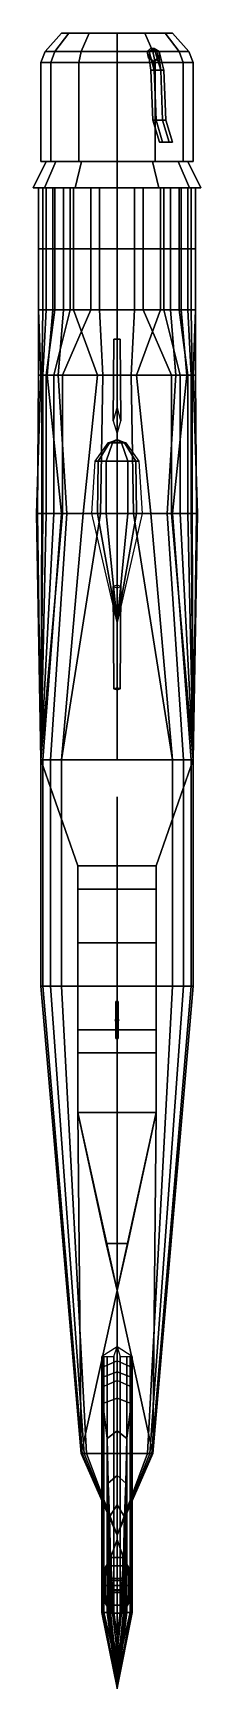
# Model space of a CAD drawing. Extents: x -0.8 to 0.8, y -7.9 to 7.3.
import ezdxf

# ---------------------------------------------------------------- set-up
doc = ezdxf.new("R2010")
doc.units = 0
doc.layers.get('0').update_dxf_attribs({"linetype": 'CONTINUOUS'})

msp = doc.modelspace()

# ---------------------------------------------------------------- linework, layer by layer
for points in [[(-0.4416729559300637, 7.339999999999999, 0.2149999999999999), (-0.51, 7.339999999999999, -0.04), (-0.6600000000000001, 7.169999999999999, -0.04), (-0.5715767664977295, 7.169999999999999, 0.29)], [(-0.51, 7.339999999999999, -0.04), (-0.4416729559300639, 7.339999999999999, -0.2949999999999999), (-0.5715767664977298, 7.169999999999999, -0.3699999999999992), (-0.6600000000000001, 7.169999999999999, -0.04)], [(-0.2549999999999999, 7.339999999999999, 0.4016729559300636), (-0.4416729559300637, 7.339999999999999, 0.2149999999999999), (-0.5715767664977295, 7.169999999999999, 0.29), (-0.3299999999999999, 7.169999999999999, 0.5315767664977296)], [(-0.4416729559300639, 7.339999999999999, -0.2949999999999999), (-0.2550000000000002, 7.339999999999999, -0.4816729559300637), (-0.3300000000000003, 7.169999999999999, -0.6115767664977297), (-0.5715767664977298, 7.169999999999999, -0.3699999999999992)], [(0.4416729559300637, 7.339999999999999, 0.2149999999999999), (-0.5100000000000002, 7.339999999999999, -0.04), (-0.4416729559300637, 7.339999999999999, 0.2149999999999999), (0.2550000000000001, 7.339999999999999, 0.4016729559300636)], [(0.51, 7.339999999999999, -0.04), (-0.4416729559300639, 7.339999999999999, -0.2949999999999999), (-0.5100000000000002, 7.339999999999999, -0.04), (0.4416729559300637, 7.339999999999999, 0.2149999999999999)], [(0.2550000000000001, 7.339999999999999, 0.4016729559300636), (-0.4416729559300637, 7.339999999999999, 0.2149999999999999), (-0.2550000000000001, 7.339999999999999, 0.4016729559300636), (0, 7.339999999999999, 0.4699999999999998)], [(0.4416729559300638, 7.339999999999999, -0.2949999999999999), (-0.2550000000000002, 7.339999999999999, -0.4816729559300637), (-0.4416729559300639, 7.339999999999999, -0.2949999999999999), (0.51, 7.339999999999999, -0.04)], [(0, 7.339999999999999, 0.4699999999999998), (-0.2549999999999999, 7.339999999999999, 0.4016729559300636), (-0.3299999999999999, 7.169999999999999, 0.5315767664977296), (0, 7.169999999999999, 0.6200000000000001)], [(-0.2550000000000002, 7.339999999999999, -0.4816729559300637), (-1e-16, 7.339999999999999, -0.5499999999999999), (-1e-16, 7.169999999999999, -0.7000000000000002), (-0.3300000000000003, 7.169999999999999, -0.6115767664977297)], [(0.2550000000000001, 7.339999999999999, -0.4816729559300637), (-1e-16, 7.339999999999999, -0.5499999999999999), (-0.2550000000000003, 7.339999999999999, -0.4816729559300637), (0.4416729559300638, 7.339999999999999, -0.2949999999999999)], [(0.2550000000000001, 7.339999999999999, 0.4016729559300636), (0, 7.339999999999999, 0.4699999999999998), (0, 7.169999999999999, 0.6200000000000001), (0.3300000000000001, 7.169999999999999, 0.5315767664977296)], [(-1e-16, 7.339999999999999, -0.5499999999999999), (0.2550000000000001, 7.339999999999999, -0.4816729559300637), (0.3300000000000001, 7.169999999999999, -0.6115767664977297), (-1e-16, 7.169999999999999, -0.7000000000000002)], [(0.4416729559300637, 7.339999999999999, 0.2149999999999999), (0.2550000000000001, 7.339999999999999, 0.4016729559300636), (0.3300000000000001, 7.169999999999999, 0.5315767664977296), (0.5715767664977296, 7.169999999999999, 0.29)], [(0.2550000000000001, 7.339999999999999, -0.4816729559300637), (0.4416729559300638, 7.339999999999999, -0.2949999999999999), (0.5715767664977297, 7.169999999999999, -0.3700000000000001), (0.3300000000000001, 7.169999999999999, -0.6115767664977297)], [(0.51, 7.339999999999999, -0.04), (0.4416729559300637, 7.339999999999999, 0.2149999999999999), (0.5715767664977296, 7.169999999999999, 0.29), (0.6600000000000001, 7.169999999999999, -0.04)], [(0.4416729559300638, 7.339999999999999, -0.2949999999999999), (0.51, 7.339999999999999, -0.04), (0.6600000000000001, 7.169999999999999, -0.04), (0.5715767664977297, 7.169999999999999, -0.3700000000000001)], [(-0.6062177826491069, 7.07, -0.3900000000000014), (-0.7, 7.07, -0.0400000000000009), (-0.6600000000000001, 7.169999999999999, -0.0400000000000009), (-0.5715767664977295, 7.169999999999999, -0.370000000000001)], [(-0.7, 7.07, -0.0400000000000009), (-0.6062177826491073, 7.07, 0.3099999999999987), (-0.5715767664977298, 7.169999999999999, 0.2899999999999982), (-0.6600000000000001, 7.169999999999999, -0.0400000000000009)], [(-0.3499999999999998, 7.07, -0.6462177826491083), (-0.6062177826491069, 7.07, -0.3900000000000014), (-0.5715767664977295, 7.169999999999999, -0.370000000000001), (-0.3299999999999999, 7.169999999999999, -0.6115767664977306)], [(-0.6062177826491073, 7.07, 0.3099999999999987), (-0.3500000000000003, 7.07, 0.5662177826491064), (-0.3300000000000003, 7.169999999999999, 0.5315767664977287), (-0.5715767664977298, 7.169999999999999, 0.2899999999999982)], [(0, 7.07, -0.7400000000000011), (-0.3499999999999998, 7.07, -0.6462177826491083), (-0.3299999999999999, 7.169999999999999, -0.6115767664977306), (0, 7.169999999999999, -0.7000000000000011)], [(-0.3500000000000003, 7.07, 0.5662177826491064), (-1e-16, 7.07, 0.6599999999999993), (-1e-16, 7.169999999999999, 0.6199999999999993), (-0.3300000000000003, 7.169999999999999, 0.5315767664977287)], [(0.35, 7.07, -0.6462177826491083), (0, 7.07, -0.7400000000000011), (0, 7.169999999999999, -0.7000000000000011), (0.33, 7.169999999999999, -0.6115767664977306)], [(-1e-16, 7.07, 0.6599999999999993), (0.35, 7.07, 0.5662177826491064), (0.33, 7.169999999999999, 0.5315767664977287), (-1e-16, 7.169999999999999, 0.6199999999999993)], [(0.3413397459621557, 7.2, -0.6512177826491063), (0.2963397459621539, 7.169999999999999, -0.6771985447626401), (0.2780384757729335, 7.169999999999999, -0.641576766497729), (0.3063397459621555, 7.2, -0.5905960043841967)], [(0.2963397459621539, 7.169999999999999, -0.6771985447626401), (0.2963397459621539, 7.11, -0.6771985447626401), (0.2880384757729342, 7.11, -0.658897274573417), (0.2780384757729335, 7.169999999999999, -0.641576766497729)], [(0.2963397459621539, 7.169999999999999, -0.6771985447626401), (0.3413397459621557, 7.2, -0.6512177826491063), (0.4013397459621553, 7, -0.7551408311032395), (0.3413397459621539, 7, -0.7551408311032395)], [(0.2963397459621539, 7.11, -0.6771985447626401), (0.2963397459621539, 7.169999999999999, -0.6771985447626401), (0.3413397459621539, 7, -0.7551408311032395), (0.3113397459621545, 7, -0.7031793068761738)], [(0.3863397459621556, 7.169999999999999, -0.6252370205355735), (0.3413397459621557, 7.2, -0.6512177826491063), (0.3063397459621555, 7.2, -0.5905960043841967), (0.366339745962156, 7.169999999999999, -0.5905960043841967)], [(0.6062177826491073, 7.07, -0.3900000000000006), (0.35, 7.07, -0.6462177826491083), (0.33, 7.169999999999999, -0.6115767664977306), (0.5715767664977295, 7.169999999999999, -0.370000000000001)], [(0.35, 7.07, 0.5662177826491064), (0.6062177826491073, 7.07, 0.3099999999999987), (0.5715767664977297, 7.169999999999999, 0.2899999999999991), (0.33, 7.169999999999999, 0.5315767664977287)], [(0.3413397459621557, 7.2, -0.6512177826491063), (0.3863397459621556, 7.169999999999999, -0.6252370205355735), (0.4313397459621547, 7, -0.7031793068761738), (0.4013397459621553, 7, -0.7551408311032395)], [(0.3863397459621556, 7.11, -0.6252370205355735), (0.3863397459621556, 7.169999999999999, -0.6252370205355735), (0.366339745962156, 7.169999999999999, -0.5905960043841967), (0.3763397459621567, 7.11, -0.6079165124598847)], [(0.3863397459621556, 7.169999999999999, -0.6252370205355735), (0.3863397459621556, 7.11, -0.6252370205355735), (0.4013397459621562, 7, -0.6512177826491073), (0.4313397459621547, 7, -0.7031793068761738)], [(0.7000000000000001, 7.07, -0.0400000000000009), (0.6062177826491073, 7.07, -0.3900000000000006), (0.5715767664977295, 7.169999999999999, -0.370000000000001), (0.6600000000000001, 7.169999999999999, -0.0400000000000009)], [(0.6062177826491073, 7.07, 0.3099999999999987), (0.7000000000000001, 7.07, -0.0400000000000009), (0.6600000000000001, 7.169999999999999, -0.0400000000000009), (0.5715767664977297, 7.169999999999999, 0.2899999999999991)], [(-0.6062177826491069, 7.07, 0.3100000000000005), (-0.7, 7.07, -0.04), (-0.7, 6.16, -0.04), (-0.6062177826491069, 6.16, 0.3100000000000005)], [(-0.7, 7.07, -0.04), (-0.6062177826491073, 7.07, -0.3900000000000006), (-0.6062177826491073, 6.16, -0.3899999999999997), (-0.7, 6.16, -0.04)], [(-0.3499999999999998, 7.07, 0.5662177826491073), (-0.6062177826491069, 7.07, 0.3100000000000005), (-0.6062177826491069, 6.16, 0.3100000000000005), (-0.3499999999999998, 6.16, 0.5662177826491073)], [(-0.6062177826491073, 7.07, -0.3900000000000006), (-0.3500000000000003, 7.07, -0.6462177826491075), (-0.3500000000000003, 6.16, -0.6462177826491075), (-0.6062177826491073, 6.16, -0.3899999999999997)], [(0, 7.07, 0.6600000000000003), (-0.3499999999999998, 7.07, 0.5662177826491073), (-0.3499999999999998, 6.16, 0.5662177826491073), (0, 6.16, 0.6600000000000003)], [(-0.3500000000000003, 7.07, -0.6462177826491075), (-1e-16, 7.07, -0.7400000000000003), (-1e-16, 6.16, -0.7400000000000003), (-0.3500000000000003, 6.16, -0.6462177826491075)], [(0.35, 7.07, 0.5662177826491073), (0, 7.07, 0.6600000000000003), (0, 6.16, 0.6600000000000003), (0.35, 6.16, 0.5662177826491073)], [(-1e-16, 7.07, -0.7400000000000003), (0.35, 7.07, -0.6462177826491075), (0.35, 6.16, -0.6462177826491075), (-1e-16, 6.16, -0.7400000000000003)], [(0.2963397459621539, 7.11, -0.6771985447626401), (0.3413397459621557, 7.08, -0.6512177826491063), (0.3363397459621558, 7.08, -0.6425575286112624), (0.2880384757729342, 7.11, -0.658897274573417)], [(0.3413397459621557, 7.08, -0.6512177826491063), (0.2963397459621539, 7.11, -0.6771985447626401), (0.3113397459621545, 7, -0.7031793068761738), (0.3413397459621557, 7, -0.6512177826491063)], [(0.3413397459621557, 7, -0.6512177826491063), (0.3113397459621545, 7, -0.7031793068761738), (0.3286602540378434, 6.54, -0.6931793068761741), (0.3586602540378436, 6.54, -0.6412177826491066)], [(0.3113397459621545, 7, -0.7031793068761738), (0.3413397459621539, 7, -0.7551408311032395), (0.3586602540378427, 6.54, -0.7451408311032397), (0.3286602540378434, 6.54, -0.6931793068761741)], [(0.3413397459621557, 7.08, -0.6512177826491063), (0.3863397459621556, 7.11, -0.6252370205355735), (0.3763397459621567, 7.11, -0.6079165124598847), (0.3363397459621558, 7.08, -0.6425575286112624)], [(0.3863397459621556, 7.11, -0.6252370205355735), (0.3413397459621557, 7.08, -0.6512177826491063), (0.3413397459621557, 7, -0.6512177826491063), (0.4013397459621562, 7, -0.6512177826491073)], [(0.3413397459621539, 7, -0.7551408311032395), (0.4013397459621553, 7, -0.7551408311032395), (0.4186602540378442, 6.54, -0.7451408311032397), (0.3586602540378427, 6.54, -0.7451408311032397)], [(0.4013397459621562, 7, -0.6512177826491073), (0.3413397459621557, 7, -0.6512177826491063), (0.3586602540378436, 6.54, -0.6412177826491066), (0.4186602540378442, 6.54, -0.6412177826491066)], [(0.6062177826491072, 7.07, 0.3099999999999996), (0.35, 7.07, 0.5662177826491073), (0.35, 6.16, 0.5662177826491073), (0.6062177826491072, 6.16, 0.3099999999999996)], [(0.35, 7.07, -0.6462177826491075), (0.6062177826491073, 7.07, -0.3899999999999997), (0.6062177826491073, 6.16, -0.3899999999999997), (0.35, 6.16, -0.6462177826491075)], [(0.4013397459621553, 7, -0.7551408311032395), (0.4313397459621547, 7, -0.7031793068761738), (0.4486602540378444, 6.54, -0.6931793068761732), (0.4186602540378442, 6.54, -0.7451408311032397)], [(0.4313397459621547, 7, -0.7031793068761738), (0.4013397459621562, 7, -0.6512177826491073), (0.4186602540378442, 6.54, -0.6412177826491066), (0.4486602540378444, 6.54, -0.6931793068761732)], [(0.7, 7.07, -0.04), (0.6062177826491072, 7.07, 0.3099999999999996), (0.6062177826491072, 6.16, 0.3099999999999996), (0.7, 6.16, -0.04)], [(0.6062177826491073, 7.07, -0.3899999999999997), (0.7, 7.07, -0.04), (0.7, 6.16, -0.04), (0.6062177826491073, 6.16, -0.3899999999999997)], [(0.3586602540378436, 6.54, -0.6412177826491066), (0.3286602540378434, 6.54, -0.6931793068761741), (0.3886602540378439, 6.339999999999999, -0.7971023553303054), (0.4186602540378442, 6.339999999999999, -0.7451408311032397)], [(0.3286602540378434, 6.54, -0.6931793068761741), (0.3586602540378427, 6.54, -0.7451408311032397), (0.4186602540378433, 6.339999999999999, -0.8490638795573726), (0.3886602540378439, 6.339999999999999, -0.7971023553303054)], [(0.3586602540378427, 6.54, -0.7451408311032397), (0.4186602540378442, 6.54, -0.7451408311032397), (0.4786602540378438, 6.339999999999999, -0.8490638795573726), (0.4186602540378433, 6.339999999999999, -0.8490638795573726)], [(0.4186602540378442, 6.54, -0.6412177826491066), (0.3586602540378436, 6.54, -0.6412177826491066), (0.4186602540378442, 6.339999999999999, -0.7451408311032397), (0.4786602540378447, 6.339999999999999, -0.7451408311032397)], [(0.4186602540378442, 6.54, -0.7451408311032397), (0.4486602540378444, 6.54, -0.6931793068761732), (0.508660254037844, 6.339999999999999, -0.7971023553303054), (0.4786602540378438, 6.339999999999999, -0.8490638795573726)], [(0.4486602540378444, 6.54, -0.6931793068761732), (0.4186602540378442, 6.54, -0.6412177826491066), (0.4786602540378447, 6.339999999999999, -0.7451408311032397), (0.508660254037844, 6.339999999999999, -0.7971023553303054)], [(-0.6668395609140177, 5.919999999999999, -0.5300000000000002), (-0.7700000000000001, 5.919999999999999, -0.0600000000000005), (-0.65, 6.16, -0.0300000000000003), (-0.562916512459885, 6.16, -0.3550000000000004)], [(-0.7700000000000001, 5.919999999999999, -0.0600000000000005), (-0.6668395609140181, 5.919999999999999, 0.3549999999999995), (-0.5629165124598855, 6.16, 0.294999999999999), (-0.65, 6.16, -0.0300000000000003)], [(-0.6062177826491082, 6.16, 0.3100000000000014), (-0.7000000000000011, 6.16, -0.0399999999999992), (-0.65, 6.16, -0.0300000000000003), (-0.5629165124598855, 6.16, 0.294999999999999)], [(-0.7000000000000011, 6.16, -0.0399999999999992), (-0.6062177826491082, 6.16, -0.3899999999999997), (-0.562916512459885, 6.16, -0.3550000000000004), (-0.65, 6.16, -0.0300000000000003)], [(-0.3849999999999998, 5.919999999999999, -0.6900000000000004), (-0.6668395609140177, 5.919999999999999, -0.5300000000000002), (-0.562916512459885, 6.16, -0.3550000000000004), (-0.3249999999999999, 6.16, -0.5929165124598859)], [(-0.6668395609140181, 5.919999999999999, 0.3549999999999995), (-0.3850000000000003, 5.919999999999999, 0.6368395609140176), (-0.3250000000000003, 6.16, 0.5329165124598845), (-0.5629165124598855, 6.16, 0.294999999999999)], [(-0.3500000000000014, 6.16, 0.5662177826491082), (-0.6062177826491082, 6.16, 0.3100000000000014), (-0.5629165124598855, 6.16, 0.294999999999999), (-0.3249999999999995, 6.16, 0.5329165124598854)], [(-0.6062177826491082, 6.16, -0.3899999999999997), (-0.350000000000001, 6.16, -0.6462177826491075), (-0.3249999999999999, 6.16, -0.5929165124598859), (-0.562916512459885, 6.16, -0.3550000000000004)], [(0, 5.919999999999999, -0.7999999999999999), (-0.3849999999999998, 5.919999999999999, -0.6900000000000004), (-0.3249999999999999, 6.16, -0.5929165124598859), (0, 6.16, -0.6800000000000006)], [(-0.3850000000000003, 5.919999999999999, 0.6368395609140176), (-1e-16, 5.919999999999999, 0.7399999999999994), (-1e-16, 6.16, 0.6200000000000001), (-0.3250000000000003, 6.16, 0.5329165124598845)], [(-4e-16, 6.16, 0.6600000000000011), (-0.3500000000000014, 6.16, 0.5662177826491082), (-0.3249999999999995, 6.16, 0.5329165124598854), (-0.0049999999999995, 6.16, 0.6186602540378435)], [(-0.350000000000001, 6.16, -0.6462177826491075), (-5e-16, 6.16, -0.7400000000000011), (0, 6.16, -0.6800000000000006), (-0.3249999999999999, 6.16, -0.5929165124598859)], [(0.3850000000000001, 5.919999999999999, -0.6900000000000004), (0, 5.919999999999999, -0.7999999999999999), (0, 6.16, -0.6800000000000006), (0.3250000000000001, 6.16, -0.592916512459885)], [(-1e-16, 5.919999999999999, 0.7399999999999994), (0.3850000000000001, 5.919999999999999, 0.6368395609140176), (0.3250000000000001, 6.16, 0.5329165124598845), (-1e-16, 6.16, 0.6200000000000001)], [(0.3500000000000001, 6.16, 0.5662177826491082), (1e-16, 6.16, 0.6600000000000011), (-2e-16, 6.16, 0.6200000000000001), (0.3250000000000001, 6.16, 0.5329165124598845)], [(-5e-16, 6.16, -0.7400000000000011), (0.3500000000000001, 6.16, -0.6462177826491083), (0.3250000000000001, 6.16, -0.592916512459885), (0, 6.16, -0.6800000000000006)], [(0.6668395609140177, 5.919999999999999, -0.5300000000000002), (0.3850000000000001, 5.919999999999999, -0.6900000000000004), (0.3250000000000001, 6.16, -0.592916512459885), (0.5629165124598852, 6.16, -0.3550000000000004)], [(0.3850000000000001, 5.919999999999999, 0.6368395609140176), (0.666839560914018, 5.919999999999999, 0.3549999999999995), (0.5629165124598853, 6.16, 0.2949999999999999), (0.3250000000000001, 6.16, 0.5329165124598845)], [(0.3500000000000001, 6.16, -0.6462177826491083), (0.6062177826491073, 6.16, -0.3900000000000014), (0.5629165124598852, 6.16, -0.3550000000000004), (0.3250000000000001, 6.16, -0.592916512459885)], [(0.6062177826491082, 6.16, 0.3100000000000014), (0.3500000000000001, 6.16, 0.5662177826491073), (0.3250000000000001, 6.16, 0.5329165124598845), (0.5629165124598853, 6.16, 0.2949999999999999)], [(0.7700000000000001, 5.919999999999999, -0.0600000000000005), (0.6668395609140177, 5.919999999999999, -0.5300000000000002), (0.5629165124598852, 6.16, -0.3550000000000004), (0.65, 6.16, -0.0300000000000003)], [(0.666839560914018, 5.919999999999999, 0.3549999999999995), (0.7700000000000001, 5.919999999999999, -0.0600000000000005), (0.65, 6.16, -0.0300000000000003), (0.5629165124598853, 6.16, 0.2949999999999999)], [(0.6062177826491073, 6.16, -0.3900000000000014), (0.7000000000000011, 6.16, -0.0400000000000009), (0.65, 6.16, -0.0300000000000003), (0.5629165124598852, 6.16, -0.3550000000000004)], [(0.7000000000000011, 6.16, -0.0400000000000009), (0.6062177826491082, 6.16, 0.3100000000000014), (0.5629165124598853, 6.16, 0.2949999999999999), (0.65, 6.16, -0.0300000000000003)], [(-0.7700000000000001, 5.919999999999999, -0.0600000000000005), (0.6668395609140177, 5.919999999999999, -0.5300000000000002), (0.7700000000000001, 5.919999999999999, -0.0600000000000005), (-0.6668395609140181, 5.919999999999999, 0.3549999999999995)], [(-0.6668395609140177, 5.919999999999999, -0.5300000000000002), (0.3850000000000001, 5.919999999999999, -0.6900000000000004), (0.6668395609140177, 5.919999999999999, -0.5300000000000002), (-0.7700000000000001, 5.919999999999999, -0.0600000000000005)], [(-0.720000000000002, 5.919999999999999, 0.0399999999999992), (-0.720000000000002, 5.919999999999999, -0.29), (-0.720000000000002, 5.360000000000002, -0.3600000000000003), (-0.720000000000002, 5.360000000000002, 0.1399999999999988)], [(-0.720000000000002, 5.919999999999999, -0.29), (-0.6500000000000017, 5.919999999999999, -0.4600000000000009), (-0.6500000000000017, 5.360000000000002, -0.5300000000000012), (-0.720000000000002, 5.360000000000002, -0.3600000000000003)], [(-0.6799999999999993, 5.919999999999999, 0.1999999999999993), (-0.720000000000002, 5.919999999999999, 0.0399999999999992), (-0.720000000000002, 5.360000000000002, 0.1399999999999988), (-0.6799999999999993, 5.360000000000002, 0.2999999999999989)], [(-0.5899999999999995, 5.919999999999999, 0.3599999999999994), (-0.6799999999999993, 5.919999999999999, 0.1999999999999993), (-0.6799999999999993, 5.360000000000002, 0.2999999999999989), (-0.5899999999999995, 5.360000000000002, 0.4599999999999991)], [(-0.6668395609140181, 5.919999999999999, 0.3549999999999995), (0.7700000000000001, 5.919999999999999, -0.0600000000000005), (0.6668395609140181, 5.919999999999999, 0.3549999999999995), (-0.3850000000000003, 5.919999999999999, 0.6368395609140176)], [(-0.3849999999999998, 5.919999999999999, -0.6900000000000004), (1e-16, 5.919999999999999, -0.7999999999999999), (0.3850000000000001, 5.919999999999999, -0.6900000000000004), (-0.6668395609140177, 5.919999999999999, -0.5300000000000002)], [(-0.6500000000000017, 5.919999999999999, -0.4600000000000009), (-0.57, 5.919999999999999, -0.5500000000000007), (-0.57, 5.360000000000002, -0.620000000000001), (-0.6500000000000017, 5.360000000000002, -0.5300000000000012)], [(-0.4900000000000016, 5.919999999999999, 0.4800000000000005), (-0.5899999999999995, 5.919999999999999, 0.3599999999999994), (-0.5899999999999995, 5.360000000000002, 0.4599999999999991), (-0.4900000000000016, 5.360000000000002, 0.5800000000000001)], [(-0.57, 5.919999999999999, -0.5500000000000007), (-0.4299999999999993, 5.919999999999999, -0.6500000000000004), (-0.4299999999999993, 5.360000000000002, -0.7200000000000008), (-0.57, 5.360000000000002, -0.620000000000001)], [(-0.4000000000000017, 5.919999999999999, 0.5600000000000005), (-0.4900000000000016, 5.919999999999999, 0.4800000000000005), (-0.4900000000000016, 5.360000000000002, 0.5800000000000001), (-0.4000000000000017, 5.360000000000002, 0.6600000000000003)], [(-0.4299999999999993, 5.919999999999999, -0.6500000000000004), (-0.2400000000000015, 5.919999999999999, -0.7000000000000002), (-0.2400000000000015, 5.360000000000002, -0.7700000000000005), (-0.4299999999999993, 5.360000000000002, -0.7200000000000008)], [(-0.1599999999999996, 5.919999999999999, 0.6600000000000003), (-0.4000000000000017, 5.919999999999999, 0.5600000000000005), (-0.4000000000000017, 5.360000000000002, 0.6600000000000003), (-0.1599999999999996, 5.360000000000002, 0.7599999999999998)], [(-0.3850000000000003, 5.919999999999999, 0.6368395609140176), (0.666839560914018, 5.919999999999999, 0.3549999999999995), (0.3850000000000001, 5.919999999999999, 0.6368395609140176), (-2e-16, 5.919999999999999, 0.7399999999999994)], [(-0.2400000000000015, 5.919999999999999, -0.7000000000000002), (0.2400000000000025, 5.919999999999999, -0.7000000000000002), (0.2400000000000025, 5.360000000000002, -0.7700000000000005), (-0.2400000000000015, 5.360000000000002, -0.7700000000000005)], [(5e-16, 5.919999999999999, 0.67), (-0.1599999999999996, 5.919999999999999, 0.6600000000000003), (-0.1599999999999996, 5.360000000000002, 0.7599999999999998), (5e-16, 5.360000000000002, 0.7699999999999996)], [(5e-16, 5.360000000000002, 0.7699999999999996), (0.1600000000000006, 5.360000000000002, 0.7599999999999998), (0.1600000000000006, 5.919999999999999, 0.6600000000000003), (5e-16, 5.919999999999999, 0.67)], [(0.1600000000000006, 5.360000000000002, 0.7599999999999998), (0.4000000000000026, 5.360000000000002, 0.6600000000000003), (0.4000000000000026, 5.919999999999999, 0.5600000000000005), (0.1600000000000006, 5.919999999999999, 0.6600000000000003)], [(0.4300000000000002, 5.360000000000002, -0.7200000000000008), (0.2400000000000025, 5.360000000000002, -0.7700000000000005), (0.2400000000000025, 5.919999999999999, -0.7000000000000002), (0.4300000000000002, 5.919999999999999, -0.6500000000000004)], [(0.4000000000000026, 5.360000000000002, 0.6600000000000003), (0.4900000000000025, 5.360000000000002, 0.5800000000000001), (0.4900000000000025, 5.919999999999999, 0.4800000000000005), (0.4000000000000026, 5.919999999999999, 0.5600000000000005)], [(0.5700000000000008, 5.360000000000002, -0.620000000000001), (0.4300000000000002, 5.360000000000002, -0.7200000000000008), (0.4300000000000002, 5.919999999999999, -0.6500000000000004), (0.5700000000000008, 5.919999999999999, -0.5500000000000007)], [(0.4900000000000025, 5.360000000000002, 0.5800000000000001), (0.5900000000000003, 5.360000000000002, 0.4599999999999991), (0.5900000000000003, 5.919999999999999, 0.3599999999999994), (0.4900000000000025, 5.919999999999999, 0.4800000000000005)], [(0.6500000000000026, 5.360000000000002, -0.5300000000000012), (0.5700000000000008, 5.360000000000002, -0.620000000000001), (0.5700000000000008, 5.919999999999999, -0.5500000000000007), (0.6500000000000026, 5.919999999999999, -0.4600000000000009)], [(0.5900000000000003, 5.360000000000002, 0.4599999999999991), (0.6800000000000002, 5.360000000000002, 0.2999999999999989), (0.6800000000000002, 5.919999999999999, 0.1999999999999993), (0.5900000000000003, 5.919999999999999, 0.3599999999999994)], [(0.7200000000000029, 5.360000000000002, -0.3600000000000003), (0.6500000000000026, 5.360000000000002, -0.5300000000000012), (0.6500000000000026, 5.919999999999999, -0.4600000000000009), (0.7200000000000029, 5.919999999999999, -0.29)], [(0.6800000000000002, 5.360000000000002, 0.2999999999999989), (0.7200000000000029, 5.360000000000002, 0.1399999999999988), (0.7200000000000029, 5.919999999999999, 0.04), (0.6800000000000002, 5.919999999999999, 0.1999999999999993)], [(0.7200000000000029, 5.360000000000002, 0.1399999999999988), (0.7200000000000029, 5.360000000000002, -0.3600000000000003), (0.7200000000000029, 5.919999999999999, -0.29), (0.7200000000000029, 5.919999999999999, 0.04)], [(-0.720000000000002, 5.360000000000002, 0.1399999999999988), (-0.720000000000002, 5.360000000000002, -0.3600000000000003), (-0.720000000000002, 4.800000000000002, -0.3600000000000003), (-0.720000000000002, 4.800000000000002, 0.21)], [(-0.720000000000002, 5.360000000000002, -0.3600000000000003), (-0.6500000000000017, 5.360000000000002, -0.5300000000000012), (-0.6500000000000018, 4.800000000000002, -0.5300000000000012), (-0.720000000000002, 4.800000000000002, -0.3600000000000003)], [(-0.6799999999999993, 5.360000000000002, 0.2999999999999989), (-0.720000000000002, 5.360000000000002, 0.1399999999999988), (-0.720000000000002, 4.800000000000002, 0.21), (-0.6799999999999993, 4.800000000000002, 0.3699999999999992)], [(-0.5899999999999995, 5.360000000000002, 0.4599999999999991), (-0.6799999999999993, 5.360000000000002, 0.2999999999999989), (-0.6799999999999993, 4.800000000000002, 0.3699999999999992), (-0.5899999999999995, 4.800000000000002, 0.5299999999999994)], [(-0.6500000000000017, 5.360000000000002, -0.5300000000000012), (-0.57, 5.360000000000002, -0.620000000000001), (-0.57, 4.800000000000002, -0.620000000000001), (-0.6500000000000018, 4.800000000000002, -0.5300000000000012)], [(-0.4900000000000016, 5.360000000000002, 0.5800000000000001), (-0.5899999999999995, 5.360000000000002, 0.4599999999999991), (-0.5899999999999995, 4.800000000000002, 0.5299999999999994), (-0.4900000000000016, 4.800000000000002, 0.6500000000000004)], [(-0.57, 5.360000000000002, -0.620000000000001), (-0.4299999999999993, 5.360000000000002, -0.7200000000000008), (-0.4299999999999994, 4.800000000000002, -0.7200000000000008), (-0.57, 4.800000000000002, -0.620000000000001)], [(-0.4000000000000017, 5.360000000000002, 0.6600000000000003), (-0.4900000000000016, 5.360000000000002, 0.5800000000000001), (-0.4900000000000016, 4.800000000000002, 0.6500000000000004), (-0.4000000000000017, 4.800000000000002, 0.7300000000000005)], [(-0.4299999999999993, 5.360000000000002, -0.7200000000000008), (-0.2400000000000015, 5.360000000000002, -0.7700000000000005), (-0.2400000000000015, 4.800000000000002, -0.7700000000000005), (-0.4299999999999994, 4.800000000000002, -0.7200000000000008)], [(-0.1599999999999996, 5.360000000000002, 0.7599999999999998), (-0.4000000000000017, 5.360000000000002, 0.6600000000000003), (-0.4000000000000017, 4.800000000000002, 0.7300000000000005), (-0.1599999999999996, 4.800000000000002, 0.83)], [(0.2400000000000024, 4.800000000000002, -0.7700000000000005), (-0.2400000000000015, 4.800000000000002, -0.7700000000000005), (-0.2400000000000015, 5.360000000000002, -0.7700000000000005), (0.2400000000000025, 5.360000000000002, -0.7700000000000005)], [(5e-16, 5.360000000000002, 0.7699999999999996), (-0.1599999999999996, 5.360000000000002, 0.7599999999999998), (-0.1599999999999996, 4.800000000000002, 0.83), (5e-16, 4.800000000000002, 0.8399999999999997)], [(5e-16, 4.800000000000002, 0.8399999999999997), (0.1600000000000006, 4.800000000000002, 0.83), (0.1600000000000006, 5.360000000000002, 0.7599999999999998), (5e-16, 5.360000000000002, 0.7699999999999996)], [(0.1600000000000006, 4.800000000000002, 0.83), (0.4000000000000026, 4.800000000000002, 0.7300000000000005), (0.4000000000000026, 5.360000000000002, 0.6600000000000003), (0.1600000000000006, 5.360000000000002, 0.7599999999999998)], [(0.4300000000000002, 4.800000000000002, -0.7200000000000008), (0.2400000000000024, 4.800000000000002, -0.7700000000000005), (0.2400000000000025, 5.360000000000002, -0.7700000000000005), (0.4300000000000002, 5.360000000000002, -0.7200000000000008)], [(0.4000000000000026, 4.800000000000002, 0.7300000000000005), (0.4900000000000025, 4.800000000000002, 0.6500000000000004), (0.4900000000000025, 5.360000000000002, 0.5800000000000001), (0.4000000000000026, 5.360000000000002, 0.6600000000000003)], [(0.5700000000000008, 4.800000000000002, -0.620000000000001), (0.4300000000000002, 4.800000000000002, -0.7200000000000008), (0.4300000000000002, 5.360000000000002, -0.7200000000000008), (0.5700000000000008, 5.360000000000002, -0.620000000000001)], [(0.4900000000000025, 4.800000000000002, 0.6500000000000004), (0.5900000000000003, 4.800000000000002, 0.5299999999999994), (0.5900000000000003, 5.360000000000002, 0.4599999999999991), (0.4900000000000025, 5.360000000000002, 0.5800000000000001)], [(0.6500000000000026, 4.800000000000002, -0.5300000000000012), (0.5700000000000008, 4.800000000000002, -0.620000000000001), (0.5700000000000008, 5.360000000000002, -0.620000000000001), (0.6500000000000026, 5.360000000000002, -0.5300000000000012)], [(0.5900000000000003, 4.800000000000002, 0.5299999999999994), (0.6800000000000002, 4.800000000000002, 0.3699999999999992), (0.6800000000000002, 5.360000000000002, 0.2999999999999989), (0.5900000000000003, 5.360000000000002, 0.4599999999999991)], [(0.7200000000000029, 4.800000000000002, -0.3600000000000003), (0.6500000000000026, 4.800000000000002, -0.5300000000000012), (0.6500000000000026, 5.360000000000002, -0.5300000000000012), (0.7200000000000029, 5.360000000000002, -0.3600000000000003)], [(0.6800000000000002, 4.800000000000002, 0.3699999999999992), (0.7200000000000026, 4.800000000000002, 0.21), (0.7200000000000029, 5.360000000000002, 0.1399999999999988), (0.6800000000000002, 5.360000000000002, 0.2999999999999989)], [(0.7200000000000026, 4.800000000000002, 0.21), (0.7200000000000029, 4.800000000000002, -0.3600000000000003), (0.7200000000000029, 5.360000000000002, -0.3600000000000003), (0.7200000000000029, 5.360000000000002, 0.1399999999999988)], [(-0.720000000000002, 4.800000000000002, 0.2099999999999991), (-0.720000000000002, 4.800000000000002, -0.3600000000000003), (-0.7200000000000057, 4.200000000000002, -0.4699999999999998), (-0.7000000000000025, 4.200000000000002, 0.7700000000000005)], [(-0.720000000000002, 4.800000000000002, -0.3600000000000003), (-0.6500000000000017, 4.800000000000002, -0.5300000000000012), (-0.680000000000003, 4.200000000000002, -0.6399999999999997), (-0.7200000000000057, 4.200000000000002, -0.4699999999999998)], [(-0.6799999999999993, 4.800000000000002, 0.3699999999999992), (-0.720000000000002, 4.800000000000002, 0.2099999999999991), (-0.7000000000000025, 4.200000000000002, 0.7700000000000005), (-0.690000000000001, 4.200000000000002, 0.8500000000000005)], [(-0.5899999999999995, 4.800000000000002, 0.5299999999999994), (-0.6799999999999993, 4.800000000000002, 0.3699999999999992), (-0.690000000000001, 4.200000000000002, 0.8500000000000005), (-0.6400000000000038, 4.200000000000002, 1)], [(-0.6500000000000017, 4.800000000000002, -0.5300000000000012), (-0.57, 4.800000000000002, -0.620000000000001), (-0.6500000000000018, 4.200000000000002, -0.6999999999999993), (-0.680000000000003, 4.200000000000002, -0.6399999999999997)], [(-0.57, 4.800000000000002, -0.620000000000001), (-0.4299999999999993, 4.800000000000002, -0.7200000000000008), (-0.5800000000000015, 4.200000000000002, -0.7599999999999998), (-0.6500000000000018, 4.200000000000002, -0.6999999999999993)], [(-0.4900000000000016, 4.800000000000002, 0.6500000000000004), (-0.5899999999999995, 4.800000000000002, 0.5299999999999994), (-0.6400000000000038, 4.200000000000002, 1), (-0.5400000000000024, 4.200000000000002, 1.129999999999999)], [(-0.4299999999999993, 4.800000000000002, -0.7200000000000008), (-0.2400000000000015, 4.800000000000002, -0.7700000000000005), (-0.5000000000000032, 4.200000000000002, -0.7899999999999991), (-0.5800000000000015, 4.200000000000002, -0.7599999999999998)], [(-0.4000000000000017, 4.800000000000002, 0.7300000000000005), (-0.4900000000000016, 4.800000000000002, 0.6500000000000004), (-0.5400000000000024, 4.200000000000002, 1.129999999999999), (-0.1800000000000029, 4.200000000000002, 1.35)], [(-0.2400000000000015, 4.800000000000002, -0.7700000000000005), (0.2400000000000024, 4.800000000000002, -0.7700000000000005), (0.5000000000000039, 4.200000000000002, -0.7899999999999991), (-0.5000000000000032, 4.200000000000002, -0.7899999999999991)], [(-0.1599999999999996, 4.800000000000002, 0.83), (-0.4000000000000017, 4.800000000000002, 0.7300000000000005), (-0.1800000000000029, 4.200000000000002, 1.35), (-0.1300000000000022, 4.200000000000002, 1.37)], [(5e-16, 4.800000000000002, 0.8399999999999997), (-0.1599999999999996, 4.800000000000002, 0.83), (-0.1300000000000022, 4.200000000000002, 1.37), (3.9e-15, 4.200000000000002, 1.37)], [(3.9e-15, 4.200000000000002, 1.37), (0.130000000000003, 4.200000000000002, 1.37), (0.1600000000000006, 4.800000000000002, 0.83), (5e-16, 4.800000000000002, 0.8399999999999997)], [(0.130000000000003, 4.200000000000002, 1.37), (0.1800000000000037, 4.200000000000002, 1.35), (0.4000000000000026, 4.800000000000002, 0.7300000000000005), (0.1600000000000006, 4.800000000000002, 0.83)], [(0.1800000000000037, 4.200000000000002, 1.35), (0.5400000000000031, 4.200000000000002, 1.129999999999999), (0.4900000000000025, 4.800000000000002, 0.6500000000000004), (0.4000000000000026, 4.800000000000002, 0.7300000000000005)], [(0.5800000000000022, 4.200000000000002, -0.7599999999999998), (0.5000000000000039, 4.200000000000002, -0.7899999999999991), (0.2400000000000025, 4.800000000000002, -0.7700000000000005), (0.4300000000000002, 4.800000000000002, -0.7200000000000008)], [(0.6500000000000025, 4.200000000000002, -0.6999999999999993), (0.5800000000000022, 4.200000000000002, -0.7599999999999998), (0.4300000000000002, 4.800000000000002, -0.7200000000000008), (0.5700000000000008, 4.800000000000002, -0.620000000000001)], [(0.5400000000000031, 4.200000000000002, 1.129999999999999), (0.6400000000000045, 4.200000000000002, 1), (0.5900000000000003, 4.800000000000002, 0.5299999999999994), (0.4900000000000025, 4.800000000000002, 0.6500000000000004)], [(0.6800000000000037, 4.200000000000002, -0.6399999999999997), (0.6500000000000025, 4.200000000000002, -0.6999999999999993), (0.5700000000000008, 4.800000000000002, -0.620000000000001), (0.6500000000000026, 4.800000000000002, -0.5300000000000012)], [(0.6400000000000045, 4.200000000000002, 1), (0.6900000000000017, 4.200000000000002, 0.8500000000000005), (0.6800000000000002, 4.800000000000002, 0.3699999999999992), (0.5900000000000003, 4.800000000000002, 0.5299999999999994)], [(0.7200000000000064, 4.200000000000002, -0.4699999999999998), (0.6800000000000037, 4.200000000000002, -0.6399999999999997), (0.6500000000000026, 4.800000000000002, -0.5300000000000012), (0.7200000000000029, 4.800000000000002, -0.3600000000000003)], [(0.6900000000000017, 4.200000000000002, 0.8500000000000005), (0.7000000000000032, 4.200000000000002, 0.7700000000000005), (0.7200000000000029, 4.800000000000002, 0.2099999999999991), (0.6800000000000002, 4.800000000000002, 0.3699999999999992)], [(0.7000000000000032, 4.200000000000002, 0.7700000000000005), (0.7200000000000064, 4.200000000000002, -0.4699999999999998), (0.7200000000000029, 4.800000000000002, -0.3600000000000003), (0.7200000000000029, 4.800000000000002, 0.2099999999999991)], [(0, 4.53, 1.519999999999999), (-0.03, 4.53, 1.489999999999999), (-0.035, 3.78, 1.489999999999999), (0, 3.66, 1.524999999999999)], [(-0.03, 4.53, 1.489999999999999), (0, 4.53, 1.459999999999999), (0, 3.91, 1.454999999999999), (-0.035, 3.78, 1.489999999999999)], [(0.03, 4.53, 1.489999999999999), (0, 4.53, 1.459999999999999), (-0.03, 4.53, 1.489999999999999), (0, 4.53, 1.519999999999999)], [(0.03, 4.53, 1.489999999999999), (0, 4.53, 1.519999999999999), (0, 3.66, 1.524999999999999), (0.035, 3.78, 1.489999999999999)], [(0, 4.53, 1.459999999999999), (0.03, 4.53, 1.489999999999999), (0.035, 3.78, 1.489999999999999), (0, 3.91, 1.454999999999999)], [(-0.7000000000000025, 4.200000000000002, 0.7700000000000005), (-0.7200000000000057, 4.200000000000002, -0.4699999999999998), (-0.7299999999999967, 2.930000000000003, -0.4800000000000005), (-0.7399999999999983, 2.930000000000003, 1.079999999999999)], [(-0.690000000000001, 4.200000000000002, 0.8500000000000005), (-0.7000000000000025, 4.200000000000002, 0.7700000000000005), (-0.7399999999999983, 2.930000000000003, 1.079999999999999), (-0.689999999999994, 2.930000000000003, 1.249999999999999)], [(-0.7200000000000057, 4.200000000000002, -0.4699999999999998), (-0.680000000000003, 4.200000000000002, -0.6399999999999997), (-0.679999999999996, 2.930000000000003, -0.6500000000000014), (-0.7299999999999967, 2.930000000000003, -0.4800000000000005)], [(-0.6400000000000038, 4.200000000000002, 1), (-0.690000000000001, 4.200000000000002, 0.8500000000000005), (-0.689999999999994, 2.930000000000003, 1.249999999999999), (-0.5099999999999979, 2.930000000000003, 1.419999999999999)], [(-0.680000000000003, 4.200000000000002, -0.6399999999999997), (-0.6500000000000018, 4.200000000000002, -0.6999999999999993), (-0.6499999999999949, 2.930000000000003, -0.7100000000000009), (-0.679999999999996, 2.930000000000003, -0.6500000000000014)], [(-0.6500000000000018, 4.200000000000002, -0.6999999999999993), (-0.5800000000000015, 4.200000000000002, -0.7599999999999998), (-0.5799999999999946, 2.930000000000003, -0.7700000000000014), (-0.6499999999999949, 2.930000000000003, -0.7100000000000009)], [(-0.5400000000000024, 4.200000000000002, 1.129999999999999), (-0.6400000000000038, 4.200000000000002, 1), (-0.5099999999999979, 2.930000000000003, 1.419999999999999), (-0.4599999999999972, 2.930000000000003, 1.519999999999999)], [(-0.5800000000000015, 4.200000000000002, -0.7599999999999998), (-0.5000000000000032, 4.200000000000002, -0.7899999999999991), (-0.4999999999999963, 2.930000000000003, -0.8000000000000007), (-0.5799999999999946, 2.930000000000003, -0.7700000000000014)], [(-0.1800000000000029, 4.200000000000002, 1.35), (-0.5400000000000024, 4.200000000000002, 1.129999999999999), (-0.4599999999999972, 2.930000000000003, 1.519999999999999), (-0.3099999999999985, 2.930000000000003, 1.659999999999999)], [(-0.5000000000000032, 4.200000000000002, -0.7899999999999991), (0.5000000000000039, 4.200000000000002, -0.7899999999999991), (0.5000000000000038, 2.930000000000003, -0.8000000000000007), (-0.4999999999999963, 2.930000000000003, -0.8000000000000007)], [(-0.1300000000000022, 4.200000000000002, 1.37), (-0.1800000000000029, 4.200000000000002, 1.35), (-0.3099999999999985, 2.930000000000003, 1.659999999999999), (-0.1499999999999983, 2.930000000000003, 1.729999999999999)], [(3.9e-15, 4.200000000000002, 1.37), (-0.1300000000000022, 4.200000000000002, 1.37), (-0.1499999999999983, 2.930000000000003, 1.729999999999999), (3.8e-15, 2.930000000000003, 1.739999999999999)], [(3.8e-15, 2.930000000000003, 1.739999999999999), (0.1500000000000059, 2.930000000000003, 1.729999999999999), (0.130000000000003, 4.200000000000002, 1.37), (3.9e-15, 4.200000000000002, 1.37)], [(0.1500000000000059, 2.930000000000003, 1.729999999999999), (0.310000000000006, 2.930000000000003, 1.659999999999999), (0.1800000000000037, 4.200000000000002, 1.35), (0.130000000000003, 4.200000000000002, 1.37)], [(0.310000000000006, 2.930000000000003, 1.659999999999999), (0.4600000000000046, 2.930000000000003, 1.519999999999999), (0.5400000000000031, 4.200000000000002, 1.129999999999999), (0.1800000000000037, 4.200000000000002, 1.35)], [(0.4600000000000046, 2.930000000000003, 1.519999999999999), (0.5100000000000053, 2.930000000000003, 1.419999999999999), (0.6400000000000045, 4.200000000000002, 1), (0.5400000000000031, 4.200000000000002, 1.129999999999999)], [(0.5800000000000021, 2.930000000000003, -0.7700000000000014), (0.5000000000000038, 2.930000000000003, -0.8000000000000007), (0.5000000000000039, 4.200000000000002, -0.7899999999999991), (0.5800000000000022, 4.200000000000002, -0.7599999999999998)], [(0.5100000000000053, 2.930000000000003, 1.419999999999999), (0.6900000000000015, 2.930000000000003, 1.249999999999999), (0.6900000000000017, 4.200000000000002, 0.8500000000000005), (0.6400000000000045, 4.200000000000002, 1)], [(0.6500000000000024, 2.930000000000003, -0.7100000000000009), (0.5800000000000021, 2.930000000000003, -0.7700000000000014), (0.5800000000000022, 4.200000000000002, -0.7599999999999998), (0.6500000000000025, 4.200000000000002, -0.6999999999999993)], [(0.6800000000000035, 2.930000000000003, -0.6500000000000014), (0.6500000000000024, 2.930000000000003, -0.7100000000000009), (0.6500000000000025, 4.200000000000002, -0.6999999999999993), (0.6800000000000037, 4.200000000000002, -0.6399999999999997)], [(0.7300000000000042, 2.930000000000003, -0.4800000000000014), (0.6800000000000035, 2.930000000000003, -0.6500000000000014), (0.6800000000000037, 4.200000000000002, -0.6399999999999997), (0.7200000000000064, 4.200000000000002, -0.4699999999999998)], [(0.6900000000000015, 2.930000000000003, 1.249999999999999), (0.7400000000000058, 2.930000000000003, 1.079999999999999), (0.7000000000000032, 4.200000000000002, 0.7700000000000005), (0.6900000000000017, 4.200000000000002, 0.8500000000000005)], [(0.7400000000000058, 2.930000000000003, 1.079999999999999), (0.7300000000000042, 2.930000000000003, -0.4800000000000014), (0.7200000000000064, 4.200000000000002, -0.4699999999999998), (0.7000000000000032, 4.200000000000002, 0.7700000000000005)], [(-0.1732050807568877, 3.41, -0.8899999999999995), (-0.2, 3.41, -0.7900000000000001), (-0.08, 3.58, -0.7900000000000001), (-0.0692820323027551, 3.58, -0.83)], [(-0.1, 3.41, -0.9632050807568875), (-0.1732050807568877, 3.41, -0.8899999999999995), (-0.0692820323027551, 3.58, -0.83), (-0.04, 3.58, -0.8592820323027552)], [(0, 3.41, -0.99), (-0.1, 3.41, -0.9632050807568875), (-0.04, 3.58, -0.8592820323027552), (0, 3.58, -0.8699999999999999)], [(0, 3.61, -0.794645669291339), (0, 3.61, -0.794645669291339), (-0.0692820323027551, 3.58, -0.8300000000000008), (-0.08, 3.58, -0.790000000000001)], [(0, 3.61, -0.794645669291339), (0, 3.61, -0.794645669291339), (-0.04, 3.58, -0.8592820323027561), (-0.0692820323027551, 3.58, -0.8300000000000008)], [(0, 3.61, -0.794645669291339), (0, 3.61, -0.794645669291339), (0, 3.58, -0.8700000000000008), (-0.04, 3.58, -0.8592820323027561)], [(0, 3.61, -0.794645669291339), (0, 3.61, -0.794645669291339), (0.08, 3.58, -0.790000000000001), (0.0692820323027551, 3.58, -0.8300000000000008)], [(0, 3.61, -0.794645669291339), (0, 3.61, -0.794645669291339), (0.0692820323027551, 3.58, -0.8300000000000008), (0.04, 3.58, -0.8592820323027561)], [(0, 3.61, -0.794645669291339), (0, 3.61, -0.794645669291339), (0.04, 3.58, -0.8592820323027561), (0, 3.58, -0.8700000000000008)], [(0.1, 3.41, -0.9632050807568875), (0, 3.41, -0.99), (0, 3.58, -0.8699999999999999), (0.04, 3.58, -0.8592820323027552)], [(0.1732050807568878, 3.41, -0.8899999999999995), (0.1, 3.41, -0.9632050807568875), (0.04, 3.58, -0.8592820323027552), (0.0692820323027551, 3.58, -0.83)], [(0.2, 3.41, -0.7900000000000001), (0.1732050807568878, 3.41, -0.8899999999999995), (0.0692820323027551, 3.58, -0.83), (0.08, 3.58, -0.7900000000000001)], [(-0.2, 3.41, -0.7900000000000001), (-0.1732050807568877, 3.41, -0.8899999999999995), (-0.179999999999996, 2.930000000000004, -0.9200000000000006), (-0.2299999999999967, 2.930000000000004, -0.8000000000000007)], [(-0.1732050807568877, 3.41, -0.8899999999999995), (-0.1, 3.41, -0.9632050807568875), (-0.0999999999999978, 2.930000000000004, -0.9900000000000009), (-0.179999999999996, 2.930000000000004, -0.9200000000000006)], [(-0.1, 3.41, -0.9632050807568875), (0, 3.41, -0.99), (3.7e-15, 2.930000000000004, -1.01), (-0.0999999999999978, 2.930000000000004, -0.9900000000000009)], [(0.1000000000000051, 2.930000000000004, -0.9900000000000009), (3.7e-15, 2.930000000000004, -1.01), (0, 3.41, -0.99), (0.1, 3.41, -0.9632050807568875)], [(0.1800000000000034, 2.930000000000004, -0.9200000000000006), (0.1000000000000051, 2.930000000000004, -0.9900000000000009), (0.1, 3.41, -0.9632050807568875), (0.1732050807568878, 3.41, -0.8899999999999995)], [(0.2300000000000041, 2.930000000000004, -0.8000000000000007), (0.1800000000000034, 2.930000000000004, -0.9200000000000006), (0.1732050807568878, 3.41, -0.8899999999999995), (0.2, 3.41, -0.7900000000000001)], [(-0.7399999999999983, 2.930000000000003, 1.079999999999999), (-0.7299999999999967, 2.930000000000003, -0.4800000000000005), (-0.7000000000000028, 0.6700000000000035, -0.7600000000000007), (-0.7000000000000028, 0.6700000000000035, 1.129999999999999)], [(-0.689999999999994, 2.930000000000003, 1.249999999999999), (-0.7399999999999983, 2.930000000000003, 1.079999999999999), (-0.7000000000000028, 0.6700000000000035, 1.129999999999999)], [(-0.7299999999999967, 2.930000000000003, -0.4800000000000005), (-0.679999999999996, 2.930000000000003, -0.6500000000000014), (-0.7000000000000028, 0.6700000000000035, -0.7600000000000007)], [(-0.5099999999999979, 2.930000000000003, 1.419999999999999), (-0.689999999999994, 2.930000000000003, 1.249999999999999), (-0.7000000000000028, 0.6700000000000035, 1.129999999999999), (-0.6799999999999997, 0.6700000000000035, 1.239999999999999)], [(-0.679999999999996, 2.930000000000003, -0.6500000000000014), (-0.6499999999999949, 2.930000000000003, -0.7100000000000009), (-0.7000000000000028, 0.6700000000000035, -0.7600000000000007)], [(-0.5799999999999946, 2.930000000000003, -0.7700000000000014), (-0.4999999999999963, 2.930000000000003, -0.8000000000000007), (-0.7000000000000028, 0.6700000000000035, -0.7600000000000007)], [(-0.6499999999999949, 2.930000000000003, -0.7100000000000009), (-0.5799999999999946, 2.930000000000003, -0.7700000000000014), (-0.7000000000000028, 0.6700000000000035, -0.7600000000000007)], [(-0.4999999999999963, 2.930000000000003, -0.8000000000000007), (0.5000000000000038, 2.930000000000003, -0.8000000000000007), (0.700000000000003, 0.6700000000000035, -0.7600000000000007), (-0.7000000000000028, 0.6700000000000035, -0.7600000000000007)], [(-0.4599999999999972, 2.930000000000003, 1.519999999999999), (-0.5099999999999979, 2.930000000000003, 1.419999999999999), (-0.6799999999999997, 0.6700000000000035, 1.239999999999999), (-0.6099999999999994, 0.6700000000000035, 1.309999999999999)], [(-0.3099999999999985, 2.930000000000003, 1.659999999999999), (-0.4599999999999972, 2.930000000000003, 1.519999999999999), (-0.6099999999999994, 0.6700000000000035, 1.309999999999999), (-0.509999999999998, 0.6700000000000035, 1.349999999999999)], [(3.8e-15, 2.930000000000003, 1.739999999999999), (-0.1499999999999983, 2.930000000000003, 1.729999999999999), (-0.509999999999998, 0.6700000000000035, 1.349999999999999), (1e-16, 0.6700000000000035, 1.349999999999999)], [(-0.1499999999999983, 2.930000000000003, 1.729999999999999), (-0.3099999999999985, 2.930000000000003, 1.659999999999999), (-0.509999999999998, 0.6700000000000035, 1.349999999999999)], [(-0.2299999999999966, 2.930000000000003, -0.8000000000000007), (-0.1799999999999959, 2.930000000000003, -0.9200000000000006), (3.7e-15, 1.930000000000003, -0.7800000000000002), (0, 1.930000000000003, -0.7800000000000002)], [(-0.1799999999999959, 2.930000000000003, -0.9200000000000006), (-0.0999999999999977, 2.930000000000003, -0.9900000000000009), (3.7e-15, 1.930000000000003, -0.7800000000000002), (0, 1.930000000000003, -0.7800000000000002)], [(-0.0999999999999977, 2.930000000000003, -0.9900000000000009), (3.8e-15, 2.930000000000003, -1.01), (3.7e-15, 1.930000000000003, -0.7800000000000002), (0, 1.930000000000003, -0.7800000000000002)], [(0, 1.930000000000003, -0.7800000000000002), (3.7e-15, 1.930000000000003, -0.7800000000000002), (3.8e-15, 2.930000000000003, -1.01), (0.1000000000000052, 2.930000000000003, -0.9900000000000009)], [(0, 1.930000000000003, -0.7800000000000002), (3.7e-15, 1.930000000000003, -0.7800000000000002), (0.1000000000000052, 2.930000000000003, -0.9900000000000009), (0.1800000000000035, 2.930000000000003, -0.9200000000000006)], [(0, 1.930000000000003, -0.7800000000000002), (3.7e-15, 1.930000000000003, -0.7800000000000002), (0.1800000000000035, 2.930000000000003, -0.9200000000000006), (0.2300000000000042, 2.930000000000003, -0.8000000000000007)], [(1e-16, 0.6700000000000035, 1.349999999999999), (0.5099999999999981, 0.6700000000000035, 1.349999999999999), (0.1500000000000059, 2.930000000000003, 1.729999999999999), (3.8e-15, 2.930000000000003, 1.739999999999999)], [(0.5099999999999981, 0.6700000000000035, 1.349999999999999), (0.5099999999999981, 0.6700000000000035, 1.349999999999999), (0.310000000000006, 2.930000000000003, 1.659999999999999), (0.1500000000000059, 2.930000000000003, 1.729999999999999)], [(0.5099999999999981, 0.6700000000000035, 1.349999999999999), (0.6099999999999997, 0.6700000000000035, 1.309999999999999), (0.4600000000000046, 2.930000000000003, 1.519999999999999), (0.310000000000006, 2.930000000000003, 1.659999999999999)], [(0.6099999999999997, 0.6700000000000035, 1.309999999999999), (0.6799999999999998, 0.6700000000000035, 1.239999999999999), (0.5100000000000053, 2.930000000000003, 1.419999999999999), (0.4600000000000046, 2.930000000000003, 1.519999999999999)], [(0.700000000000003, 0.6700000000000035, -0.7600000000000007), (0.700000000000003, 0.6700000000000035, -0.7600000000000007), (0.5000000000000038, 2.930000000000003, -0.8000000000000007), (0.5800000000000021, 2.930000000000003, -0.7700000000000014)], [(0.6799999999999998, 0.6700000000000035, 1.239999999999999), (0.700000000000003, 0.6700000000000035, 1.129999999999999), (0.6900000000000015, 2.930000000000003, 1.249999999999999), (0.5100000000000053, 2.930000000000003, 1.419999999999999)], [(0.700000000000003, 0.6700000000000035, -0.7600000000000007), (0.700000000000003, 0.6700000000000035, -0.7600000000000007), (0.5800000000000021, 2.930000000000003, -0.7700000000000014), (0.6500000000000024, 2.930000000000003, -0.7100000000000009)], [(0.700000000000003, 0.6700000000000035, -0.7600000000000007), (0.700000000000003, 0.6700000000000035, -0.7600000000000007), (0.6500000000000024, 2.930000000000003, -0.7100000000000009), (0.6800000000000035, 2.930000000000003, -0.6500000000000014)], [(0.700000000000003, 0.6700000000000035, -0.7600000000000007), (0.700000000000003, 0.6700000000000035, -0.7600000000000007), (0.6800000000000035, 2.930000000000003, -0.6500000000000014), (0.7300000000000042, 2.930000000000003, -0.4800000000000014)], [(0.700000000000003, 0.6700000000000035, 1.129999999999999), (0.700000000000003, 0.6700000000000035, 1.129999999999999), (0.7400000000000058, 2.930000000000003, 1.079999999999999), (0.6900000000000015, 2.930000000000003, 1.249999999999999)], [(0.700000000000003, 0.6700000000000035, 1.129999999999999), (0.700000000000003, 0.6700000000000035, -0.7600000000000007), (0.7300000000000042, 2.930000000000003, -0.4800000000000014), (0.7400000000000058, 2.930000000000003, 1.079999999999999)], [(-0.03, 1.32030737921409, 1.742020143325667), (0, 1.330567983513861, 1.770210921949245), (0, 2.271970705016398, 1.432889241727508), (-0.035, 2.259999999999999, 1.4)], [(0, 1.31004677491432, 1.713829364702092), (-0.03, 1.32030737921409, 1.742020143325667), (-0.035, 2.259999999999999, 1.4), (0, 2.2480292949836, 1.367110758272493)], [(0, 1.330567983513861, 1.770210921949245), (0.03, 1.32030737921409, 1.742020143325667), (0.035, 2.259999999999999, 1.4), (0, 2.271970705016398, 1.432889241727508)], [(0.03, 1.32030737921409, 1.742020143325667), (0, 1.31004677491432, 1.713829364702092), (0, 2.2480292949836, 1.367110758272493), (0.035, 2.259999999999999, 1.4)], [(0.03, 1.32030737921409, 1.742020143325667), (0, 1.330567983513861, 1.770210921949245), (-0.03, 1.32030737921409, 1.742020143325667), (0, 1.31004677491432, 1.713829364702092)], [(-0.7000000000000028, 0.6700000000000035, -0.7600000000000007), (0.700000000000003, 0.6700000000000035, -0.7600000000000007), (0.3600000000000028, -0.3053846153846162, -0.6380769230769232), (-0.3600000000000103, -0.3053846153846162, -0.6380769230769232)], [(-0.7000000000000028, 0.6700000000000035, 1.129999999999999), (-0.7000000000000028, 0.6700000000000035, -0.7600000000000007), (-0.6999999999999993, -1.409999999999996, -0.5000000000000018), (-0.6999999999999993, -1.409999999999993, 1.049999999999998)], [(-0.6799999999999997, 0.6700000000000035, 1.239999999999999), (-0.7000000000000028, 0.6700000000000035, 1.129999999999999), (-0.6999999999999993, -1.409999999999993, 1.049999999999998), (-0.6800000000000033, -1.409999999999993, 1.159999999999998)], [(-0.7000000000000028, 0.6700000000000035, -0.7600000000000007), (-0.3600000000000103, -0.3053846153846162, -0.6380769230769232), (-0.3600000000000101, -1.41, -0.5000000000000009), (-0.6999999999999993, -1.409999999999996, -0.5000000000000018)], [(-0.6099999999999994, 0.6700000000000035, 1.309999999999999), (-0.6799999999999997, 0.6700000000000035, 1.239999999999999), (-0.6800000000000033, -1.409999999999993, 1.159999999999998), (-0.6099999999999959, -1.409999999999993, 1.229999999999998)], [(-0.509999999999998, 0.6700000000000035, 1.349999999999999), (-0.6099999999999994, 0.6700000000000035, 1.309999999999999), (-0.6099999999999959, -1.409999999999993, 1.229999999999998), (-0.5100000000000016, -1.409999999999996, 1.269999999999998)], [(0.5099999999999981, 0.6700000000000035, 1.349999999999999), (-0.509999999999998, 0.6700000000000035, 1.349999999999999), (-0.5100000000000016, -1.409999999999996, 1.269999999999998), (0.5100000000000087, -1.409999999999996, 1.269999999999998)], [(0.3600000000000028, -0.3053846153846162, -0.6380769230769232), (0.700000000000003, 0.6700000000000035, -0.7600000000000007), (0.7000000000000064, -1.409999999999996, -0.5000000000000018), (0.3600000000000028, -1.41, -0.5)], [(0.5100000000000087, -1.409999999999996, 1.269999999999998), (0.610000000000003, -1.409999999999996, 1.229999999999998), (0.6099999999999997, 0.6700000000000035, 1.309999999999999), (0.5099999999999981, 0.6700000000000035, 1.349999999999999)], [(0.610000000000003, -1.409999999999996, 1.229999999999998), (0.6800000000000104, -1.409999999999996, 1.159999999999998), (0.6799999999999998, 0.6700000000000035, 1.239999999999999), (0.6099999999999997, 0.6700000000000035, 1.309999999999999)], [(0.6800000000000104, -1.409999999999996, 1.159999999999998), (0.7000000000000064, -1.409999999999996, 1.049999999999998), (0.700000000000003, 0.6700000000000035, 1.129999999999999), (0.6799999999999998, 0.6700000000000035, 1.239999999999999)], [(0.7000000000000064, -1.409999999999996, 1.049999999999998), (0.7000000000000064, -1.409999999999996, -0.5000000000000018), (0.700000000000003, 0.6700000000000035, -0.7600000000000007), (0.700000000000003, 0.6700000000000035, 1.129999999999999)], [(0, 0.3300000000000001, 1.33), (0, 0.2400000000000002, 1.33), (0, 0.2400000000000002, 1.589999999999999), (0, 0.29, 1.589999999999999)], [(0, 0.29, 1.589999999999999), (0, 0.2400000000000002, 1.589999999999999), (0, 0.2400000000000002, 1.33), (0, 0.3300000000000001, 1.33)], [(0, 0.2400000000000002, 1.549999999999999), (0, -6.413036386449183, 2.329184441656209), (0, -6.384963396778918, 2.297101024890189), (0, 0.2400000000000002, 1.529999999999999)], [(0, 0.2400000000000002, 1.529999999999999), (0, -6.384963396778918, 2.297101024890189), (0, -6.413036386449183, 2.329184441656209), (0, 0.2400000000000002, 1.549999999999999)], [(-0.3600000000000103, -0.3053846153846162, -0.6380769230769232), (-0.3600000000000101, -0.5199999999999996, -0.9599999999999997), (-0.3600000000000103, -1.009999999999999, -0.9599999999999997), (-0.3600000000000103, -1.009999999999999, -0.5499999999999999)], [(-0.3600000000000103, -0.3053846153846162, -0.6380769230769232), (0.3600000000000028, -0.3053846153846162, -0.6380769230769232), (0.360000000000003, -0.5199999999999996, -0.9599999999999997), (-0.3600000000000101, -0.5199999999999996, -0.9599999999999997)], [(0.3600000000000028, -1.009999999999999, -0.5499999999999999), (0.3600000000000028, -1.009999999999999, -0.9599999999999997), (0.360000000000003, -0.5199999999999996, -0.9599999999999997), (0.3600000000000028, -0.3053846153846162, -0.6380769230769232)], [(-0.3600000000000101, -0.5199999999999996, -0.9599999999999997), (0.360000000000003, -0.5199999999999996, -0.9599999999999997), (0.3600000000000028, -1.009999999999999, -0.9599999999999997), (-0.3600000000000103, -1.009999999999999, -0.9599999999999997)], [(-0.3600000000000103, -1.009999999999999, -0.5499999999999999), (-0.3600000000000103, -1.009999999999999, -0.9599999999999997), (-0.3600000000000103, -1.41, -0.9400000000000002), (-0.3600000000000103, -1.41, -0.5)], [(-0.3600000000000101, -1.009999999999996, -0.9599999999999997), (0.360000000000003, -1.009999999999996, -0.9599999999999997), (0.3600000000000028, -1.41, -0.9400000000000002), (-0.3600000000000103, -1.41, -0.9400000000000002)], [(0.3600000000000028, -1.41, -0.5), (0.3600000000000028, -1.41, -0.9400000000000002), (0.3600000000000028, -1.009999999999999, -0.9599999999999997), (0.3600000000000028, -1.009999999999999, -0.5499999999999999)], [(-0.6999999999999993, -1.409999999999993, 1.049999999999998), (-0.6999999999999993, -1.409999999999993, -0.5000000000000018), (-0.3299999999999949, -5.699999999999995, -0.21), (-0.3299999999999949, -5.699999999999995, 0.9599999999999999)], [(-0.6800000000000033, -1.409999999999993, 1.159999999999998), (-0.6999999999999993, -1.409999999999993, 1.049999999999998), (-0.3299999999999949, -5.699999999999995, 0.9599999999999999), (-0.3199999999999898, -5.699999999999995, 1.009999999999999)], [(-0.6999999999999993, -1.409999999999996, -0.5000000000000018), (-0.3600000000000101, -1.410000000000003, -0.5), (-0.3600000000000102, -2.57, -0.4215850815850813), (-0.3299999999999949, -5.699999999999995, -0.21)], [(-0.6099999999999959, -1.409999999999993, 1.229999999999998), (-0.6800000000000033, -1.409999999999993, 1.159999999999998), (-0.3199999999999898, -5.699999999999995, 1.009999999999999), (-0.2999999999999938, -5.699999999999995, 1.03)], [(-0.5100000000000016, -1.409999999999996, 1.269999999999998), (-0.6099999999999959, -1.409999999999993, 1.229999999999998), (-0.2999999999999938, -5.699999999999995, 1.03), (-0.2799999999999835, -5.699999999999995, 1.04)], [(0.5100000000000087, -1.409999999999996, 1.269999999999998), (-0.5100000000000016, -1.409999999999996, 1.269999999999998), (-0.2799999999999835, -5.699999999999995, 1.04), (0.2800000000000045, -5.699999999999995, 1.04)], [(-0.3600000000000101, -1.409999999999996, -0.5000000000000009), (-0.3600000000000101, -1.409999999999996, -0.9400000000000011), (-0.3600000000000101, -1.809999999999996, -0.9099999999999999), (-0.3600000000000103, -1.81, -0.4729603729603733)], [(-0.3600000000000101, -1.409999999999996, -0.9400000000000011), (0.360000000000003, -1.409999999999996, -0.9400000000000011), (0.3600000000000028, -1.81, -0.9099999999999999), (-0.3600000000000103, -1.81, -0.9099999999999999)], [(0.2800000000000045, -5.699999999999995, 1.04), (0.3000000000000005, -5.699999999999995, 1.03), (0.610000000000003, -1.409999999999996, 1.229999999999998), (0.5100000000000087, -1.409999999999996, 1.269999999999998)], [(0.3000000000000005, -5.699999999999995, 1.03), (0.3200000000000108, -5.699999999999995, 1.009999999999999), (0.6800000000000104, -1.409999999999996, 1.159999999999998), (0.610000000000003, -1.409999999999996, 1.229999999999998)], [(0.3200000000000108, -5.699999999999995, 1.009999999999999), (0.3300000000000017, -5.699999999999995, 0.9599999999999999), (0.7000000000000064, -1.409999999999996, 1.049999999999998), (0.6800000000000104, -1.409999999999996, 1.159999999999998)], [(0.3300000000000017, -5.699999999999995, 0.9599999999999999), (0.3300000000000017, -5.699999999999995, -0.21), (0.7000000000000064, -1.409999999999996, -0.5000000000000018), (0.7000000000000064, -1.409999999999996, 1.049999999999998)], [(0.3600000000000028, -1.41, -0.5), (0.7000000000000064, -1.409999999999996, -0.5000000000000018), (0.3300000000000017, -5.699999999999995, -0.21), (0.3600000000000029, -2.57, -0.4215850815850813)], [(0.3600000000000028, -1.81, -0.4729603729603733), (0.360000000000003, -1.809999999999996, -0.9099999999999999), (0.360000000000003, -1.409999999999996, -0.9400000000000011), (0.360000000000003, -1.409999999999996, -0.5000000000000009)], [(-0.0099999999999998, -1.599791847198288, 1.379791847198284), (0.0100000000000002, -1.599791847198288, 1.379791847198284), (0.0099999999999998, -1.549999999999998, 1.5), (-0.01, -1.549999999999998, 1.5)], [(0.0100000000000002, -1.599791847198288, 1.379791847198284), (-0.0099999999999998, -1.599791847198288, 1.379791847198284), (-0.01, -1.549999999999998, 1.5), (0.0099999999999998, -1.549999999999998, 1.5)], [(-0.01, -1.549999999999998, 1.5), (0.0099999999999998, -1.549999999999998, 1.5), (0.0100000000000002, -1.599791847198286, 1.620208152801712), (-0.0099999999999998, -1.599791847198286, 1.620208152801712)], [(0.0099999999999998, -1.549999999999998, 1.5), (-0.01, -1.549999999999998, 1.5), (-0.0099999999999998, -1.599791847198286, 1.620208152801712), (0.0100000000000002, -1.599791847198286, 1.620208152801712)], [(-0.01, -1.72, 1.33), (0.0100000000000002, -1.72, 1.33), (0.0100000000000002, -1.599791847198288, 1.379791847198284), (-0.0099999999999998, -1.599791847198288, 1.379791847198284)], [(0.0100000000000002, -1.72, 1.33), (-0.01, -1.72, 1.33), (-0.0099999999999998, -1.599791847198288, 1.379791847198284), (0.0100000000000002, -1.599791847198288, 1.379791847198284)], [(-0.0099999999999998, -1.599791847198286, 1.620208152801712), (0.0100000000000002, -1.599791847198286, 1.620208152801712), (0.0100000000000002, -1.719999999999998, 1.669999999999999), (-0.0099999999999998, -1.719999999999998, 1.669999999999999)], [(0.0100000000000002, -1.599791847198286, 1.620208152801712), (-0.0099999999999998, -1.599791847198286, 1.620208152801712), (-0.0099999999999998, -1.719999999999998, 1.669999999999999), (0.0100000000000002, -1.719999999999998, 1.669999999999999)], [(-0.3600000000000103, -1.81, -0.4729603729603733), (-0.3600000000000101, -1.809999999999996, -0.9099999999999999), (-0.3600000000000101, -2.019999999999996, -0.8900000000000003), (-0.3600000000000103, -2.019999999999999, -0.4587645687645692)], [(-0.3600000000000101, -1.809999999999996, -0.9099999999999999), (0.360000000000003, -1.809999999999996, -0.9099999999999999), (0.3600000000000028, -2.019999999999999, -0.8900000000000003), (-0.3600000000000103, -2.019999999999999, -0.8900000000000003)], [(-0.01, -1.72, 1.33), (0, -1.71, 1.33), (0, -1.700000000000001, 1.25), (-0.02, -1.72, 1.25)], [(0, -1.73, 1.33), (-0.01, -1.72, 1.33), (-0.02, -1.72, 1.25), (0, -1.74, 1.25)], [(-0.0100000000000002, -1.840208152801714, 1.379791847198286), (0.0099999999999998, -1.840208152801714, 1.379791847198286), (0.0100000000000002, -1.72, 1.33), (-0.01, -1.72, 1.33)], [(0.0099999999999998, -1.840208152801714, 1.379791847198286), (-0.0100000000000002, -1.840208152801714, 1.379791847198286), (-0.01, -1.72, 1.33), (0.0100000000000002, -1.72, 1.33)], [(-0.0099999999999998, -1.719999999999998, 1.669999999999999), (0.0100000000000002, -1.719999999999998, 1.669999999999999), (0.0100000000000002, -1.840208152801713, 1.620208152801712), (-0.01, -1.840208152801713, 1.620208152801712)], [(0.0100000000000002, -1.719999999999998, 1.669999999999999), (-0.0099999999999998, -1.719999999999998, 1.669999999999999), (-0.01, -1.840208152801713, 1.620208152801712), (0.0100000000000002, -1.840208152801713, 1.620208152801712)], [(0, -1.71, 1.33), (0.01, -1.72, 1.33), (0.02, -1.72, 1.25), (0, -1.700000000000001, 1.25)], [(0.01, -1.72, 1.33), (0, -1.73, 1.33), (0, -1.74, 1.25), (0.02, -1.72, 1.25)], [(0.3600000000000028, -2.019999999999999, -0.4587645687645692), (0.3600000000000028, -2.019999999999999, -0.8900000000000003), (0.360000000000003, -1.809999999999996, -0.9099999999999999), (0.3600000000000028, -1.81, -0.4729603729603733)], [(-0.01, -1.89, 1.5), (0.0099999999999998, -1.89, 1.5), (0.0099999999999998, -1.840208152801714, 1.379791847198286), (-0.0100000000000002, -1.840208152801714, 1.379791847198286)], [(0.0099999999999998, -1.89, 1.5), (-0.01, -1.89, 1.5), (-0.0100000000000002, -1.840208152801714, 1.379791847198286), (0.0099999999999998, -1.840208152801714, 1.379791847198286)], [(-0.01, -1.840208152801713, 1.620208152801712), (0.0100000000000002, -1.840208152801713, 1.620208152801712), (0.0099999999999998, -1.89, 1.5), (-0.01, -1.89, 1.5)], [(0.0100000000000002, -1.840208152801713, 1.620208152801712), (-0.01, -1.840208152801713, 1.620208152801712), (-0.01, -1.89, 1.5), (0.0099999999999998, -1.89, 1.5)], [(-0.3600000000000103, -2.019999999999999, -0.4587645687645692), (-0.3600000000000101, -2.019999999999996, -0.8900000000000003), (-0.3600000000000103, -2.57, -0.7900000000000001), (-0.3600000000000102, -2.57, -0.4215850815850813)], [(-0.3600000000000101, -2.019999999999996, -0.8900000000000003), (0.360000000000003, -2.019999999999996, -0.8900000000000003), (0.3600000000000028, -2.57, -0.7900000000000001), (-0.3600000000000103, -2.57, -0.7900000000000001)], [(0.3600000000000029, -2.57, -0.4215850815850813), (0.3600000000000028, -2.57, -0.7900000000000001), (0.3600000000000028, -2.019999999999999, -0.8900000000000003), (0.3600000000000028, -2.019999999999999, -0.4587645687645692)], [(-0.3600000000000101, -2.569999999999996, -0.7900000000000001), (0.3600000000000028, -2.57, -0.7900000000000001), (0.1, -3.769999999999999, -0.4700000000000007), (-0.1, -3.769999999999999, -0.4700000000000007)], [(-0.3600000000000103, -2.57, -0.4215850815850813), (-0.3600000000000101, -2.569999999999996, -0.7900000000000001), (-0.1, -3.769999999999999, -0.4700000000000007), (0, -4.203043478260886, -0.311192865105907)], [(-0.3600000000000103, -2.57, -0.4215850815850813), (1e-16, -4.203043478260886, -0.311192865105907), (-0.3299999999999948, -5.699999999999995, -0.21)], [(0, -4.203043478260886, -0.311192865105907), (0.1, -3.769999999999999, -0.4700000000000007), (0.3600000000000028, -2.57, -0.7900000000000001), (0.3600000000000028, -2.57, -0.4215850815850813)], [(0.3600000000000028, -2.569999999999994, -0.4215850815850813), (0.3300000000000018, -5.699999999999995, -0.21), (1.3e-15, -4.203043478260891, -0.311192865105907)], [(-0.1, -3.769999999999999, -0.4700000000000007), (0.1, -3.769999999999999, -0.4700000000000007), (0, -4.203043478260886, -0.311192865105907)], [(5.52e-14, -4.203043478260646, -0.311192865105923), (0.3300000000000017, -5.699999999999995, -0.21), (-0.329999999999995, -5.699999999999995, -0.21)], [(-0.1400000000000006, -4.81, 1.089999999999998), (-0.1400000000000006, -4.91, 1.149999999999999), (0, -4.849999999999999, 1.149999999999999), (0, -4.72, 1.089999999999998)], [(-0.1400000000000006, -7.16, 0.3500000000000005), (-0.1400000000000006, -7.16, 1.089999999999998), (-0.1400000000000006, -4.81, 1.089999999999998), (-0.1400000000000006, -4.81, 0.3500000000000005)], [(-0.129999999999999, -7.16, 0.1599999999999992), (-0.1400000000000006, -7.16, 0.3500000000000005), (-0.1400000000000006, -4.81, 0.3500000000000005), (-0.129999999999999, -4.81, 0.1599999999999992)], [(-0.1400000000000006, -7.16, 1.089999999999998), (-0.1400000000000006, -7.16, 1.149999999999999), (-0.1400000000000006, -4.91, 1.149999999999999), (-0.1400000000000006, -4.81, 1.089999999999998)], [(-0.1400000000000006, -4.91, 1.149999999999999), (-0.1400000000000006, -5, 1.26), (0, -4.949999999999999, 1.26), (0, -4.849999999999999, 1.149999999999999)], [(-0.1199999999999974, -7.16, 0.0100000000000007), (-0.129999999999999, -7.16, 0.1599999999999992), (-0.129999999999999, -4.81, 0.1599999999999992), (-0.1199999999999974, -4.81, 0.0100000000000007)], [(-0.0899999999999999, -7.16, -0.0599999999999996), (-0.1199999999999974, -7.16, 0.0100000000000007), (-0.1199999999999974, -4.81, 0.0100000000000007), (-0.0899999999999999, -4.81, -0.0599999999999996)], [(-0.0300000000000011, -7.16, -0.1100000000000003), (-0.0899999999999999, -7.16, -0.0599999999999996), (-0.0899999999999999, -4.81, -0.0599999999999996), (-0.0300000000000011, -4.81, -0.1100000000000003)], [(0, -4.72, -0.1200000000000001), (0, -7.379999999999997, -0.1200000000000001), (-0.0300000000000011, -7.16, -0.1100000000000003), (-0.0300000000000011, -4.81, -0.1100000000000003)], [(0, -4.72, 1.089999999999998), (0, -4.849999999999999, 1.149999999999999), (0.1400000000000006, -4.91, 1.149999999999999), (0.1400000000000006, -4.81, 1.089999999999998)], [(0.0300000000000011, -4.81, -0.1100000000000003), (0.0300000000000011, -7.16, -0.1100000000000003), (0, -7.379999999999997, -0.1200000000000001), (0, -4.72, -0.1200000000000001)], [(0, -4.849999999999999, 1.149999999999999), (0, -4.949999999999999, 1.26), (0.1400000000000006, -5, 1.26), (0.1400000000000006, -4.91, 1.149999999999999)], [(0.0899999999999999, -4.81, -0.0599999999999996), (0.0899999999999999, -7.16, -0.0599999999999996), (0.0300000000000011, -7.16, -0.1100000000000003), (0.0300000000000011, -4.81, -0.1100000000000003)], [(0.120000000000001, -4.81, 0.0100000000000007), (0.120000000000001, -7.16, 0.0100000000000007), (0.0899999999999999, -7.16, -0.0599999999999996), (0.0899999999999999, -4.81, -0.0599999999999996)], [(0.1300000000000026, -4.81, 0.1599999999999992), (0.1300000000000026, -7.16, 0.1599999999999992), (0.120000000000001, -7.16, 0.0100000000000007), (0.120000000000001, -4.81, 0.0100000000000007)], [(0.1400000000000006, -4.81, 0.3500000000000005), (0.1400000000000006, -7.16, 0.3500000000000005), (0.1300000000000026, -7.16, 0.1599999999999992), (0.1300000000000026, -4.81, 0.1599999999999992)], [(0.1400000000000006, -4.91, 1.149999999999999), (0.1400000000000006, -7.16, 1.149999999999999), (0.1400000000000006, -7.16, 1.089999999999998), (0.1400000000000006, -4.81, 1.089999999999998)], [(0.1400000000000006, -4.81, 1.089999999999998), (0.1400000000000006, -7.16, 1.089999999999998), (0.1400000000000006, -7.16, 0.3500000000000005), (0.1400000000000006, -4.81, 0.3500000000000005)], [(-0.1400000000000006, -7.16, 1.149999999999999), (-0.1400000000000006, -7.16, 1.26), (-0.1400000000000006, -5, 1.26), (-0.1400000000000006, -4.91, 1.149999999999999)], [(-0.1400000000000006, -5, 1.26), (-0.1400000000000006, -5.089999999999999, 1.389999999999999), (0, -5.029999999999999, 1.389999999999999), (0, -4.949999999999999, 1.26)], [(-0.1400000000000006, -7.16, 1.26), (-0.1400000000000006, -7.16, 1.389999999999999), (-0.1400000000000006, -5.089999999999999, 1.389999999999999), (-0.1400000000000006, -5, 1.26)], [(0, -4.949999999999999, 1.26), (0, -5.029999999999999, 1.389999999999999), (0.1400000000000006, -5.089999999999999, 1.389999999999999), (0.1400000000000006, -5, 1.26)], [(0.1400000000000006, -5, 1.26), (0.1400000000000006, -7.16, 1.26), (0.1400000000000006, -7.16, 1.149999999999999), (0.1400000000000006, -4.91, 1.149999999999999)], [(0.1400000000000006, -5.089999999999999, 1.389999999999999), (0.1400000000000006, -7.16, 1.389999999999999), (0.1400000000000006, -7.16, 1.26), (0.1400000000000006, -5, 1.26)], [(-0.1400000000000006, -5.089999999999999, 1.389999999999999), (-0.129999999999999, -5.24, 1.58), (0, -5.189999999999999, 1.58), (0, -5.029999999999999, 1.389999999999999)], [(-0.1400000000000006, -7.16, 1.389999999999999), (-0.129999999999999, -7.16, 1.58), (-0.129999999999999, -5.24, 1.58), (-0.1400000000000006, -5.089999999999999, 1.389999999999999)], [(0, -5.029999999999999, 1.389999999999999), (0, -5.189999999999999, 1.58), (0.1300000000000026, -5.24, 1.58), (0.1400000000000006, -5.089999999999999, 1.389999999999999)], [(0.1300000000000026, -5.24, 1.58), (0.1300000000000026, -7.16, 1.58), (0.1400000000000006, -7.16, 1.389999999999999), (0.1400000000000006, -5.089999999999999, 1.389999999999999)], [(-0.129999999999999, -5.24, 1.58), (-0.0899999999999999, -5.56, 1.85), (0, -5.49, 1.85), (0, -5.189999999999999, 1.58)], [(-0.129999999999999, -7.16, 1.58), (-0.0899999999999999, -7.16, 1.85), (-0.0899999999999999, -5.56, 1.85), (-0.129999999999999, -5.24, 1.58)], [(0, -5.189999999999999, 1.58), (0, -5.49, 1.85), (0.0899999999999999, -5.56, 1.85), (0.1300000000000026, -5.24, 1.58)], [(0.0899999999999999, -5.56, 1.85), (0.0899999999999999, -7.16, 1.85), (0.1300000000000026, -7.16, 1.58), (0.1300000000000026, -5.24, 1.58)], [(-0.0899999999999999, -5.56, 1.85), (-0.0799999999999983, -5.97, 2.1), (0, -5.9, 2.1), (0, -5.49, 1.85)], [(-0.0899999999999999, -7.16, 1.85), (-0.0799999999999983, -7.16, 2.1), (-0.0799999999999983, -5.97, 2.1), (-0.0899999999999999, -5.56, 1.85)], [(0, -5.49, 1.85), (0, -5.9, 2.1), (0.0799999999999983, -5.97, 2.1), (0.0899999999999999, -5.56, 1.85)], [(0.0799999999999983, -5.97, 2.1), (0.0799999999999983, -7.16, 2.1), (0.0899999999999999, -7.16, 1.85), (0.0899999999999999, -5.56, 1.85)], [(-0.3299999999999949, -5.699999999999995, -0.21), (0.3300000000000017, -5.699999999999995, -0.21), (0, -6.449999999999999, -0.1500000000000004)], [(-0.3299999999999949, -5.699999999999995, 0.9599999999999999), (-0.3299999999999949, -5.699999999999995, -0.21), (0, -6.449999999999999, -0.1500000000000004), (0, -6.449999999999999, 0.8999999999999994)], [(-0.3199999999999898, -5.699999999999995, 1.009999999999999), (-0.3299999999999949, -5.699999999999995, 0.9599999999999999), (0, -6.449999999999999, 0.8999999999999994), (0, -6.449999999999999, 0.9599999999999999)], [(-0.2999999999999938, -5.699999999999995, 1.03), (-0.3199999999999898, -5.699999999999995, 1.009999999999999), (0, -6.449999999999999, 0.9599999999999999), (0, -6.449999999999999, 0.9899999999999993)], [(-0.2799999999999835, -5.699999999999995, 1.04), (-0.2999999999999938, -5.699999999999995, 1.03), (0, -6.449999999999999, 0.9899999999999993), (0, -6.449999999999999, 1.009999999999999)], [(0.2800000000000045, -5.699999999999995, 1.04), (-0.2799999999999835, -5.699999999999995, 1.04), (0, -6.449999999999999, 1.009999999999999)], [(0, -6.449999999999999, 0.8999999999999994), (0, -6.449999999999999, -0.1500000000000004), (0.3300000000000017, -5.699999999999995, -0.21), (0.3300000000000017, -5.699999999999995, 0.9599999999999999)], [(0, -6.449999999999999, 1.009999999999999), (0, -6.449999999999999, 0.9899999999999993), (0.3000000000000005, -5.699999999999995, 1.03), (0.2800000000000045, -5.699999999999995, 1.04)], [(0, -6.449999999999999, 0.9599999999999999), (0, -6.449999999999999, 0.8999999999999994), (0.3300000000000017, -5.699999999999995, 0.9599999999999999), (0.3200000000000108, -5.699999999999995, 1.009999999999999)], [(0, -6.449999999999999, 0.9899999999999993), (0, -6.449999999999999, 0.9599999999999999), (0.3200000000000108, -5.699999999999995, 1.009999999999999), (0.3000000000000005, -5.699999999999995, 1.03)], [(-0.0799999999999983, -5.97, 2.1), (-0.0700000000000003, -6.279999999999999, 2.219999999999999), (0, -6.169999999999999, 2.219999999999999), (0, -5.9, 2.1)], [(0, -5.9, 2.1), (0, -6.169999999999999, 2.219999999999999), (0.0700000000000003, -6.279999999999999, 2.219999999999999), (0.0799999999999983, -5.97, 2.1)], [(-0.0799999999999983, -7.16, 2.1), (-0.0700000000000003, -7.16, 2.219999999999999), (-0.0700000000000003, -6.279999999999999, 2.219999999999999), (-0.0799999999999983, -5.97, 2.1)], [(0.0700000000000003, -6.279999999999999, 2.219999999999999), (0.0700000000000003, -7.16, 2.219999999999999), (0.0799999999999983, -7.16, 2.1), (0.0799999999999983, -5.97, 2.1)], [(-0.0700000000000003, -6.279999999999999, 2.219999999999999), (-0.0600000000000023, -6.66, 2.319999999999999), (0, -6.49, 2.319999999999999), (0, -6.169999999999999, 2.219999999999999)], [(0, -6.169999999999999, 2.219999999999999), (0, -6.49, 2.319999999999999), (0.0600000000000023, -6.66, 2.319999999999999), (0.0700000000000003, -6.279999999999999, 2.219999999999999)], [(-0.0700000000000003, -7.16, 2.219999999999999), (-0.0600000000000023, -7.16, 2.319999999999999), (-0.0600000000000023, -6.66, 2.319999999999999), (-0.0700000000000003, -6.279999999999999, 2.219999999999999)], [(0, -6.373010752688172, 2.283440860215052), (0, -6.507358490566037, 2.322641509433961), (0, -6.47, 2.36), (0, -6.439999999999999, 2.36)], [(0, -6.439999999999999, 2.36), (0, -6.47, 2.36), (0, -6.507358490566037, 2.322641509433961), (0, -6.373010752688172, 2.283440860215052)], [(0.0600000000000023, -6.66, 2.319999999999999), (0.0600000000000023, -7.16, 2.319999999999999), (0.0700000000000003, -7.16, 2.219999999999999), (0.0700000000000003, -6.279999999999999, 2.219999999999999)], [(-0.0600000000000023, -6.66, 2.319999999999999), (-0.0399999999999992, -6.949999999999997, 2.37), (0, -6.949999999999997, 2.389999999999999), (0, -6.49, 2.319999999999999)], [(0, -6.49, 2.319999999999999), (0, -6.949999999999997, 2.389999999999999), (0.0399999999999992, -6.949999999999997, 2.37), (0.0600000000000023, -6.66, 2.319999999999999)], [(-0.0550000000000002, -6.729501947083615, -0.3404980529163835), (-0.1100000000000001, -6.796862915010155, -0.2731370849898456), (-0.1100000000000001, -6.750000000000001, -0.1600000000000002), (-0.0550000000000002, -6.654737205583712, -0.1600000000000002)], [(-0.0550000000000002, -6.654737205583712, -0.1600000000000002), (-0.1100000000000001, -6.750000000000001, -0.1600000000000002), (-0.1099999999999999, -6.796862915010153, -0.0468629150101538), (-0.0549999999999997, -6.729501947083615, 0.0204980529163841)], [(-0.0600000000000023, -7.16, 2.319999999999999), (-0.0399999999999992, -7.16, 2.37), (-0.0399999999999992, -6.949999999999997, 2.37), (-0.0600000000000023, -6.66, 2.319999999999999)], [(0.0549999999999997, -6.729501947083615, -0.3404980529163835), (-0.0550000000000002, -6.729501947083615, -0.3404980529163835), (-0.0550000000000002, -6.654737205583712, -0.1600000000000002), (0.0549999999999997, -6.654737205583714, -0.1600000000000002)], [(0.0549999999999997, -6.654737205583714, -0.1600000000000002), (-0.0550000000000002, -6.654737205583712, -0.1600000000000002), (-0.0549999999999997, -6.729501947083615, 0.0204980529163841), (0.0550000000000002, -6.729501947083615, 0.0204980529163841)], [(0.0399999999999992, -6.949999999999997, 2.37), (0.0399999999999992, -7.16, 2.37), (0.0600000000000023, -7.16, 2.319999999999999), (0.0600000000000023, -6.66, 2.319999999999999)], [(0.1099999999999999, -6.796862915010155, -0.2731370849898456), (0.0549999999999997, -6.729501947083615, -0.3404980529163835), (0.0549999999999997, -6.654737205583714, -0.1600000000000002), (0.1099999999999999, -6.750000000000001, -0.1600000000000002)], [(0.1099999999999999, -6.750000000000001, -0.1600000000000002), (0.0549999999999997, -6.654737205583714, -0.1600000000000002), (0.0550000000000002, -6.729501947083615, 0.0204980529163841), (0.1100000000000003, -6.796862915010153, -0.0468629150101538)], [(-0.055, -6.91, -0.4152627944162886), (-0.1100000000000001, -6.91, -0.3199999999999994), (-0.1100000000000001, -6.796862915010155, -0.2731370849898456), (-0.0550000000000002, -6.729501947083615, -0.3404980529163835)], [(-0.0549999999999997, -6.729501947083615, 0.0204980529163841), (-0.1099999999999999, -6.796862915010153, -0.0468629150101538), (-0.1099999999999996, -6.91), (-0.0549999999999995, -6.91, 0.0952627944162883)], [(-0.1100000000000001, -6.796862915010155, -0.2731370849898456), (-0.0550000000000002, -6.864223882936691, -0.2057761170633095), (-0.0550000000000002, -6.845262794416289, -0.1600000000000002), (-0.1100000000000001, -6.750000000000001, -0.1600000000000002)], [(-0.1100000000000001, -6.750000000000001, -0.1600000000000002), (-0.0550000000000002, -6.845262794416289, -0.1600000000000002), (-0.055, -6.864223882936689, -0.11422388293669), (-0.1099999999999999, -6.796862915010153, -0.0468629150101538)], [(-0.1100000000000001, -6.91, -0.3199999999999994), (-0.055, -6.91, -0.2247372055837121), (-0.0550000000000002, -6.864223882936691, -0.2057761170633095), (-0.1100000000000001, -6.796862915010155, -0.2731370849898456)], [(-0.1099999999999999, -6.796862915010153, -0.0468629150101538), (-0.055, -6.864223882936689, -0.11422388293669), (-0.055, -6.91, -0.0952627944162883), (-0.1099999999999996, -6.91)], [(0.0550000000000002, -6.91, -0.4152627944162868), (-0.055, -6.91, -0.4152627944162886), (-0.0550000000000002, -6.729501947083615, -0.3404980529163835), (0.0549999999999997, -6.729501947083615, -0.3404980529163835)], [(0.0550000000000002, -6.729501947083615, 0.0204980529163841), (-0.0549999999999997, -6.729501947083615, 0.0204980529163841), (-0.0549999999999995, -6.91, 0.0952627944162883), (0.0550000000000002, -6.91, 0.0952627944162865)], [(0.1099999999999999, -6.91, -0.3199999999999994), (0.0550000000000002, -6.91, -0.4152627944162868), (0.0549999999999997, -6.729501947083615, -0.3404980529163835), (0.1099999999999999, -6.796862915010155, -0.2731370849898456)], [(0.1100000000000003, -6.796862915010153, -0.0468629150101538), (0.0550000000000002, -6.729501947083615, 0.0204980529163841), (0.0550000000000002, -6.91, 0.0952627944162865), (0.1100000000000003, -6.91)], [(0.0549999999999997, -6.864223882936691, -0.2057761170633095), (0.1099999999999999, -6.796862915010155, -0.2731370849898456), (0.1099999999999999, -6.750000000000001, -0.1600000000000002), (0.0549999999999997, -6.845262794416289, -0.1600000000000002)], [(0.0549999999999997, -6.845262794416289, -0.1600000000000002), (0.1099999999999999, -6.750000000000001, -0.1600000000000002), (0.1100000000000003, -6.796862915010153, -0.0468629150101538), (0.0550000000000002, -6.864223882936689, -0.11422388293669)], [(0.0550000000000002, -6.91, -0.2247372055837121), (0.1099999999999999, -6.91, -0.3199999999999994), (0.1099999999999999, -6.796862915010155, -0.2731370849898456), (0.0549999999999997, -6.864223882936691, -0.2057761170633095)], [(0.0550000000000002, -6.864223882936689, -0.11422388293669), (0.1100000000000003, -6.796862915010153, -0.0468629150101538), (0.1100000000000003, -6.91), (0.0550000000000002, -6.91, -0.0952627944162883)], [(-0.1099999999999999, -7.023137084989846, -0.2731370849898465), (-0.055, -6.95577611706331, -0.2057761170633104), (-0.055, -6.91, -0.2247372055837121), (-0.1100000000000001, -6.91, -0.3199999999999994)], [(-0.055, -7.090498052916384, -0.3404980529163843), (-0.1099999999999999, -7.023137084989846, -0.2731370849898465), (-0.1100000000000001, -6.91, -0.3199999999999994), (-0.055, -6.91, -0.4152627944162886)], [(-0.1099999999999996, -6.91), (-0.055, -6.91, -0.0952627944162883), (-0.0550000000000002, -6.95577611706331, -0.1142238829366873), (-0.1100000000000001, -7.023137084989846, -0.0468629150101512)], [(-0.0549999999999995, -6.91, 0.0952627944162883), (-0.1099999999999996, -6.91), (-0.1100000000000001, -7.023137084989846, -0.0468629150101512), (-0.055, -7.090498052916384, 0.0204980529163867)], [(-0.1100000000000001, -7.069999999999998, -0.1600000000000002), (-0.055, -6.974737205583711, -0.1600000000000002), (-0.055, -6.95577611706331, -0.2057761170633104), (-0.1099999999999999, -7.023137084989846, -0.2731370849898465)], [(-0.1100000000000001, -7.023137084989846, -0.0468629150101512), (-0.0550000000000002, -6.95577611706331, -0.1142238829366873), (-0.055, -6.974737205583711, -0.1600000000000002), (-0.1100000000000001, -7.069999999999998, -0.1600000000000002)], [(-0.0550000000000002, -6.864223882936691, -0.2057761170633095), (0.0549999999999997, -6.864223882936691, -0.2057761170633095), (0.0549999999999997, -6.845262794416289, -0.1600000000000002), (-0.0550000000000002, -6.845262794416289, -0.1600000000000002)], [(-0.0550000000000002, -6.845262794416289, -0.1600000000000002), (0.0549999999999997, -6.845262794416289, -0.1600000000000002), (0.0550000000000002, -6.864223882936689, -0.11422388293669), (-0.055, -6.864223882936689, -0.11422388293669)], [(-0.055, -6.91, -0.2247372055837121), (0.0550000000000002, -6.91, -0.2247372055837121), (0.0549999999999997, -6.864223882936691, -0.2057761170633095), (-0.0550000000000002, -6.864223882936691, -0.2057761170633095)], [(-0.055, -6.864223882936689, -0.11422388293669), (0.0550000000000002, -6.864223882936689, -0.11422388293669), (0.0550000000000002, -6.91, -0.0952627944162883), (-0.055, -6.91, -0.0952627944162883)], [(-0.055, -6.95577611706331, -0.2057761170633104), (0.0550000000000002, -6.95577611706331, -0.2057761170633104), (0.0550000000000002, -6.91, -0.2247372055837121), (-0.055, -6.91, -0.2247372055837121)], [(0.0550000000000002, -7.090498052916384, -0.3404980529163843), (-0.055, -7.090498052916384, -0.3404980529163843), (-0.055, -6.91, -0.4152627944162886), (0.0550000000000002, -6.91, -0.4152627944162868)], [(-0.055, -6.91, -0.0952627944162883), (0.0550000000000002, -6.91, -0.0952627944162883), (0.0549999999999997, -6.95577611706331, -0.1142238829366873), (-0.0550000000000002, -6.95577611706331, -0.1142238829366873)], [(0.0550000000000002, -6.91, 0.0952627944162865), (-0.0549999999999995, -6.91, 0.0952627944162883), (-0.055, -7.090498052916384, 0.0204980529163867), (0.0550000000000002, -7.090498052916384, 0.0204980529163867)], [(-0.055, -6.974737205583711, -0.1600000000000002), (0.0550000000000002, -6.974737205583711, -0.1600000000000002), (0.0550000000000002, -6.95577611706331, -0.2057761170633104), (-0.055, -6.95577611706331, -0.2057761170633104)], [(-0.0550000000000002, -6.95577611706331, -0.1142238829366873), (0.0549999999999997, -6.95577611706331, -0.1142238829366873), (0.0550000000000002, -6.974737205583711, -0.1600000000000002), (-0.055, -6.974737205583711, -0.1600000000000002)], [(-0.0399999999999992, -6.949999999999997, 2.37), (-0.0399999999999992, -7.16, 2.37), (0, -7.519999999999997, 2.389999999999999), (0, -6.949999999999997, 2.389999999999999)], [(0, -6.949999999999997, 2.389999999999999), (0, -7.519999999999997, 2.389999999999999), (0.0399999999999992, -7.16, 2.37), (0.0399999999999992, -6.949999999999997, 2.37)], [(0.0550000000000002, -6.95577611706331, -0.2057761170633104), (0.1099999999999999, -7.023137084989846, -0.2731370849898465), (0.1099999999999999, -6.91, -0.3199999999999994), (0.0550000000000002, -6.91, -0.2247372055837121)], [(0.1099999999999999, -7.023137084989846, -0.2731370849898465), (0.0550000000000002, -7.090498052916384, -0.3404980529163843), (0.0550000000000002, -6.91, -0.4152627944162868), (0.1099999999999999, -6.91, -0.3199999999999994)], [(0.0550000000000002, -6.91, -0.0952627944162883), (0.1100000000000003, -6.91), (0.1099999999999999, -7.023137084989846, -0.0468629150101512), (0.0549999999999997, -6.95577611706331, -0.1142238829366873)], [(0.1100000000000003, -6.91), (0.0550000000000002, -6.91, 0.0952627944162865), (0.0550000000000002, -7.090498052916384, 0.0204980529163867), (0.1099999999999999, -7.023137084989846, -0.0468629150101512)], [(0.0550000000000002, -6.974737205583711, -0.1600000000000002), (0.1099999999999999, -7.069999999999998, -0.1600000000000002), (0.1099999999999999, -7.023137084989846, -0.2731370849898465), (0.0550000000000002, -6.95577611706331, -0.2057761170633104)], [(0.0549999999999997, -6.95577611706331, -0.1142238829366873), (0.1099999999999999, -7.023137084989846, -0.0468629150101512), (0.1099999999999999, -7.069999999999998, -0.1600000000000002), (0.0550000000000002, -6.974737205583711, -0.1600000000000002)], [(-0.055, -7.165262794416287, -0.1600000000000002), (-0.1100000000000001, -7.069999999999998, -0.1600000000000002), (-0.1099999999999999, -7.023137084989846, -0.2731370849898465), (-0.055, -7.090498052916384, -0.3404980529163843)], [(-0.055, -7.090498052916384, 0.0204980529163867), (-0.1100000000000001, -7.023137084989846, -0.0468629150101512), (-0.1100000000000001, -7.069999999999998, -0.1600000000000002), (-0.055, -7.165262794416287, -0.1600000000000002)], [(0.0550000000000002, -7.165262794416285, -0.1600000000000002), (-0.055, -7.165262794416287, -0.1600000000000002), (-0.055, -7.090498052916384, -0.3404980529163843), (0.0550000000000002, -7.090498052916384, -0.3404980529163843)], [(0.0550000000000002, -7.090498052916384, 0.0204980529163867), (-0.055, -7.090498052916384, 0.0204980529163867), (-0.055, -7.165262794416287, -0.1600000000000002), (0.0550000000000002, -7.165262794416285, -0.1600000000000002)], [(0.1099999999999999, -7.069999999999998, -0.1600000000000002), (0.0550000000000002, -7.165262794416285, -0.1600000000000002), (0.0550000000000002, -7.090498052916384, -0.3404980529163843), (0.1099999999999999, -7.023137084989846, -0.2731370849898465)], [(0.1099999999999999, -7.023137084989846, -0.0468629150101512), (0.0550000000000002, -7.090498052916384, 0.0204980529163867), (0.0550000000000002, -7.165262794416285, -0.1600000000000002), (0.1099999999999999, -7.069999999999998, -0.1600000000000002)], [(0, -7.839999999999999, 0.3500000000000005), (0, -7.839999999999999, 1.089999999999998), (-0.1400000000000006, -7.16, 1.089999999999998), (-0.1400000000000006, -7.16, 0.3500000000000005)], [(0, -7.81, 0.1599999999999992), (0, -7.839999999999999, 0.3500000000000005), (-0.1400000000000006, -7.16, 0.3500000000000005), (-0.129999999999999, -7.16, 0.1599999999999992)], [(0, -7.849999999999999, 1.26), (0, -7.849999999999999, 1.389999999999999), (-0.1400000000000006, -7.16, 1.389999999999999), (-0.1400000000000006, -7.16, 1.26)], [(0, -7.839999999999999, 1.149999999999999), (0, -7.849999999999999, 1.26), (-0.1400000000000006, -7.16, 1.26), (-0.1400000000000006, -7.16, 1.149999999999999)], [(0, -7.839999999999999, 1.089999999999998), (0, -7.839999999999999, 1.149999999999999), (-0.1400000000000006, -7.16, 1.149999999999999), (-0.1400000000000006, -7.16, 1.089999999999998)], [(0, -7.849999999999999, 1.389999999999999), (0, -7.849999999999999, 1.58), (-0.129999999999999, -7.16, 1.58), (-0.1400000000000006, -7.16, 1.389999999999999)], [(0, -7.679999999999999, 0.0100000000000007), (0, -7.81, 0.1599999999999992), (-0.129999999999999, -7.16, 0.1599999999999992), (-0.1199999999999974, -7.16, 0.0100000000000007)], [(0, -7.849999999999999, 1.58), (0, -7.849999999999999, 1.85), (-0.0899999999999999, -7.16, 1.85), (-0.129999999999999, -7.16, 1.58)], [(0, -7.56, -0.0599999999999996), (0, -7.679999999999999, 0.0100000000000007), (-0.1199999999999974, -7.16, 0.0100000000000007), (-0.0899999999999999, -7.16, -0.0599999999999996)], [(0, -7.379999999999997, -0.1200000000000001), (0, -7.56, -0.0599999999999996), (-0.0899999999999999, -7.16, -0.0599999999999996), (-0.0300000000000011, -7.16, -0.1100000000000003)], [(0, -7.849999999999999, 1.85), (0, -7.859999999999999, 2.1), (-0.0799999999999983, -7.16, 2.1), (-0.0899999999999999, -7.16, 1.85)], [(0, -7.859999999999999, 2.1), (0, -7.8, 2.219999999999999), (-0.0700000000000003, -7.16, 2.219999999999999), (-0.0799999999999983, -7.16, 2.1)], [(0, -7.8, 2.219999999999999), (0, -7.699999999999999, 2.319999999999999), (-0.0600000000000023, -7.16, 2.319999999999999), (-0.0700000000000003, -7.16, 2.219999999999999)], [(0, -7.699999999999999, 2.319999999999999), (0, -7.519999999999997, 2.389999999999999), (-0.0399999999999992, -7.16, 2.37), (-0.0600000000000023, -7.16, 2.319999999999999)], [(0.1400000000000006, -7.16, 1.089999999999998), (0.1400000000000006, -7.16, 1.149999999999999), (0, -7.839999999999999, 1.149999999999999), (0, -7.839999999999999, 1.089999999999998)], [(0.1400000000000006, -7.16, 1.149999999999999), (0.1400000000000006, -7.16, 1.26), (0, -7.849999999999999, 1.26), (0, -7.839999999999999, 1.149999999999999)], [(0.1400000000000006, -7.16, 1.26), (0.1400000000000006, -7.16, 1.389999999999999), (0, -7.849999999999999, 1.389999999999999), (0, -7.849999999999999, 1.26)], [(0.1400000000000006, -7.16, 1.389999999999999), (0.1300000000000026, -7.16, 1.58), (0, -7.849999999999999, 1.58), (0, -7.849999999999999, 1.389999999999999)], [(0.1300000000000026, -7.16, 1.58), (0.0899999999999999, -7.16, 1.85), (0, -7.849999999999999, 1.85), (0, -7.849999999999999, 1.58)], [(0.0899999999999999, -7.16, 1.85), (0.0799999999999983, -7.16, 2.1), (0, -7.859999999999999, 2.1), (0, -7.849999999999999, 1.85)], [(0.0799999999999983, -7.16, 2.1), (0.0700000000000003, -7.16, 2.219999999999999), (0, -7.8, 2.219999999999999), (0, -7.859999999999999, 2.1)], [(0.0700000000000003, -7.16, 2.219999999999999), (0.0600000000000023, -7.16, 2.319999999999999), (0, -7.699999999999999, 2.319999999999999), (0, -7.8, 2.219999999999999)], [(0.0600000000000023, -7.16, 2.319999999999999), (0.0399999999999992, -7.16, 2.37), (0, -7.519999999999997, 2.389999999999999), (0, -7.699999999999999, 2.319999999999999)], [(0.1400000000000006, -7.16, 0.3500000000000005), (0.1400000000000006, -7.16, 1.089999999999998), (0, -7.839999999999999, 1.089999999999998), (0, -7.839999999999999, 0.3500000000000005)], [(0.1300000000000026, -7.16, 0.1599999999999992), (0.1400000000000006, -7.16, 0.3500000000000005), (0, -7.839999999999999, 0.3500000000000005), (0, -7.81, 0.1599999999999992)], [(0.120000000000001, -7.16, 0.0100000000000007), (0.1300000000000026, -7.16, 0.1599999999999992), (0, -7.81, 0.1599999999999992), (0, -7.679999999999999, 0.0100000000000007)], [(0.0899999999999999, -7.16, -0.0599999999999996), (0.120000000000001, -7.16, 0.0100000000000007), (0, -7.679999999999999, 0.0100000000000007), (0, -7.56, -0.0599999999999996)], [(0.0300000000000011, -7.16, -0.1100000000000003), (0.0899999999999999, -7.16, -0.0599999999999996), (0, -7.56, -0.0599999999999996), (0, -7.379999999999997, -0.1200000000000001)]]:
    msp.add_3dface(points)

doc.saveas('drawing.dxf')
